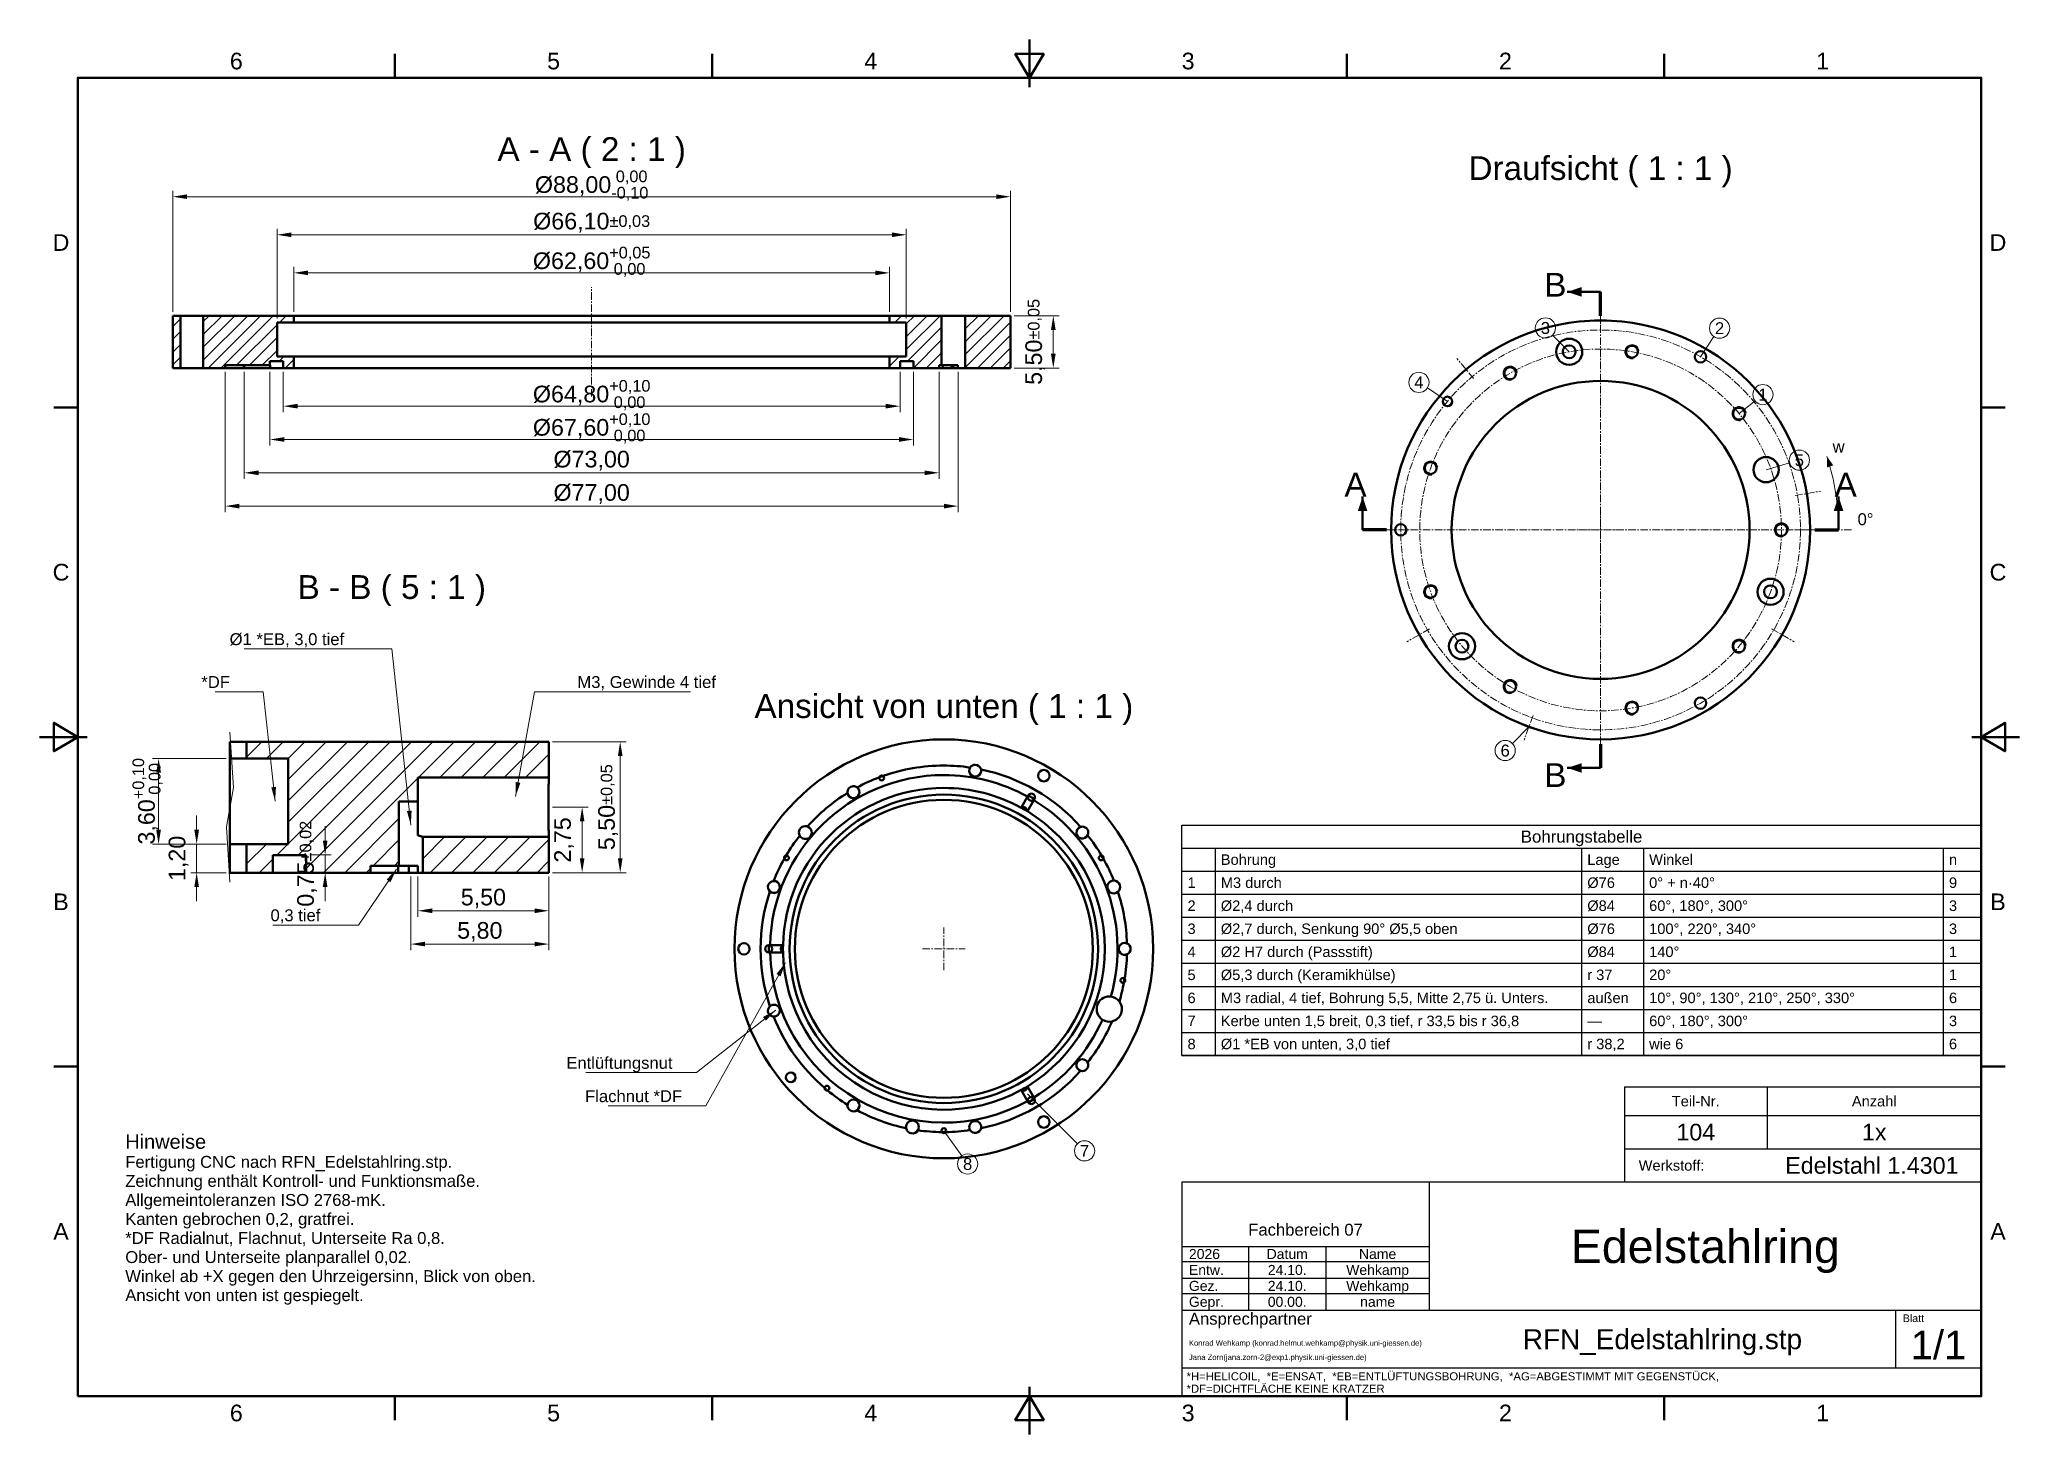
# Model space of a CAD drawing. Header units: millimetres. Extents: x 2 to 418, y 2 to 295.
import ezdxf
from ezdxf.enums import TextEntityAlignment as Align

# ---------------------------------------------------------------- set-up
doc = ezdxf.new("R2010")
doc.units = ezdxf.units.MM
doc.linetypes.add('CENTER2', pattern=[2.541, 1.587, -0.318, 0.318, -0.318])
for name, color, linetype, lineweight in [('BEMASSUNG', 7, 'Continuous', 18), ('GEWINDE', 7, 'Continuous', 18), ('MITTELLINIE', 7, 'CENTER2', 18), ('RAHMEN', 7, 'Continuous', 50), ('SCHNITTLINIE', 7, 'Continuous', 50), ('SCHRAFFUR', 7, 'Continuous', 18), ('SCHRIFTFELD', 7, 'Continuous', 25), ('SICHTKANTE', 7, 'Continuous', 50), ('TEXT', 7, 'Continuous', 18)]:
    doc.layers.add(name, color=color, linetype=linetype, lineweight=lineweight)
doc.styles.add('ISO', font='arial.ttf')
doc.dimstyles.new('RFN', dxfattribs={"dimtxt": 3.5, "dimasz": 3, "dimexe": 1.25, "dimexo": 0.8, "dimgap": 0.8, "dimtad": 1, "dimzin": 0, "dimtxsty": 'ISO', "dimcen": 0, "dimclrd": 7, "dimclre": 7, "dimclrt": 7, "dimadec": 1, "dimazin": 3, "dimtfac": 1, "dimtmove": 0, "dimatfit": 3, "dimtolj": 1, "dimtzin": 0, "dimlwd": 18, "dimlwe": 18})

msp = doc.modelspace()

# ---------------------------------------------------------------- texts
at = {"layer": 'RAHMEN', "style": 'ISO'}
for s, p in [('6', (43.333, 290.5)), ('5', (110, 290.5)), ('4', (176.667, 290.5)), ('3', (243.333, 290.5)), ('2', (310, 290.5)), ('1', (376.667, 290.5)), ('D', (6.5, 252.375)), ('D', (413.5, 252.375)), ('C', (6.5, 183.125)), ('C', (413.5, 183.125)), ('B', (6.5, 113.875)), ('B', (413.5, 113.875)), ('A', (6.5, 44.625)), ('A', (413.5, 44.625)), ('6', (43.333, 6.5)), ('5', (110, 6.5)), ('4', (176.667, 6.5)), ('3', (243.333, 6.5)), ('2', (310, 6.5)), ('1', (376.667, 6.5))]:
    msp.add_text(s, height=3.5, dxfattribs=at).set_placement(p, align=Align.MIDDLE_CENTER)
at = {"layer": 'SCHRIFTFELD', "style": 'ISO'}
for s, height, p in [('Teil-Nr.', 2.2, (350, 72)), ('Anzahl', 2.2, (387.5, 72)), ('Fachbereich 07', 2.5, (268, 45))]:
    msp.add_text(s, height=height, dxfattribs=at).set_placement(p, align=Align.MIDDLE_CENTER)
for s, height, p in [('Werkstoff:', 2.2, (338, 58.5)), ('Ansprechpartner', 2.5, (243.5, 26.3)), ('Blatt', 1.6, (393.5, 26.4))]:
    msp.add_text(s, height=height, dxfattribs=at).set_placement(p, align=Align.MIDDLE_LEFT)
at = {"layer": 'SCHRIFTFELD', "color": 8, "style": 'ISO'}
for s, p in [('*H=HELICOIL,  *E=ENSAT,  *EB=ENTLÜFTUNGSBOHRUNG,  *AG=ABGESTIMMT MIT GEGENSTÜCK,', (243, 14.2)), ('*DF=DICHTFLÄCHE KEINE KRATZER', (243, 11.6))]:
    msp.add_text(s, height=1.7, dxfattribs=at).set_placement(p, align=Align.MIDDLE_LEFT)
at = {"layer": 'TEXT', "style": 'ISO'}
for s, height, p in [('A - A ( 2 : 1 )', 5, (118, 272)), ('Draufsicht ( 1 : 1 )', 5, (330, 268)), ('B', 5, (320.5, 243.5)), ('3', 2.5, (318.401, 234.423)), ('2', 2.5, (355, 234.373)), ('4', 2.5, (291.826, 222.997)), ('1', 2.5, (364.11, 220.426)), ('A', 5, (278.5, 201.5)), ('5', 2.5, (371.769, 206.655)), ('A', 5, (381.5, 201.5)), ('B - B ( 5 : 1 )', 5, (76, 180)), ('Ansicht von unten ( 1 : 1 )', 5, (192, 155)), ('6', 2.5, (309.951, 145.654)), ('B', 5, (320.5, 140.5)), ('Bohrungstabelle', 2.53, (326, 127.58)), ('7', 2.5, (221.575, 61.559)), ('8', 2.5, (197, 58.8)), ('Datum', 2.1, (264.15, 39.9)), ('Name', 2.1, (283.15, 39.9))]:
    msp.add_text(s, height=height, dxfattribs=at).set_placement(p, align=Align.MIDDLE_CENTER)
for s, height, p in [('w', 2.5, (378.753, 208.251)), ('0°', 2.5, (384, 193)), ('M3, Gewinde 4 tief', 2.5, (115, 158.8)), ('Hinweise', 3, (20, 62)), ('Fertigung CNC nach RFN_Edelstahlring.stp.', 2.5, (20, 58)), ('Zeichnung enthält Kontroll- und Funktionsmaße.', 2.5, (20, 54)), ('Allgemeintoleranzen ISO 2768-mK.', 2.5, (20, 50)), ('Kanten gebrochen 0,2, gratfrei.', 2.5, (20, 46)), ('*DF Radialnut, Flachnut, Unterseite Ra 0,8.', 2.5, (20, 42)), ('Ober- und Unterseite planparallel 0,02.', 2.5, (20, 38)), ('Winkel ab +X gegen den Uhrzeigersinn, Blick von oben.', 2.5, (20, 34)), ('Ansicht von unten ist gespiegelt.', 2.5, (20, 30))]:
    msp.add_text(s, height=height, dxfattribs=at).set_placement(p)
for s, p in [('Ø1 *EB, 3,0 tief', (66, 167.8)), ('*DF', (42, 158.8)), ('0,3 tief', (61, 109.8)), ('Entlüftungsnut', (135, 78.8)), ('Flachnut *DF', (137, 71.8))]:
    msp.add_text(s, height=2.5, dxfattribs=at).set_placement(p, align=Align.RIGHT)
for s, height, p in [('Bohrung', 2.2, (250.2, 122.74)), ('Lage', 2.2, (327.2, 122.74)), ('Winkel', 2.2, (340.2, 122.74)), ('n', 2.2, (403.2, 122.74)), ('1', 2.2, (243.2, 117.9)), ('M3 durch', 2.2, (250.2, 117.9)), ('Ø76', 2.2, (327.2, 117.9)), ('0° + n·40°', 2.2, (340.2, 117.9)), ('9', 2.2, (403.2, 117.9)), ('2', 2.2, (243.2, 113.06)), ('Ø2,4 durch', 2.2, (250.2, 113.06)), ('Ø84', 2.2, (327.2, 113.06)), ('60°, 180°, 300°', 2.2, (340.2, 113.06)), ('3', 2.2, (403.2, 113.06)), ('3', 2.2, (243.2, 108.22)), ('Ø2,7 durch, Senkung 90° Ø5,5 oben', 2.2, (250.2, 108.22)), ('Ø76', 2.2, (327.2, 108.22)), ('100°, 220°, 340°', 2.2, (340.2, 108.22)), ('3', 2.2, (403.2, 108.22)), ('4', 2.2, (243.2, 103.38)), ('Ø2 H7 durch (Passstift)', 2.2, (250.2, 103.38)), ('Ø84', 2.2, (327.2, 103.38)), ('140°', 2.2, (340.2, 103.38)), ('1', 2.2, (403.2, 103.38)), ('5', 2.2, (243.2, 98.54)), ('Ø5,3 durch (Keramikhülse)', 2.2, (250.2, 98.54)), ('r 37', 2.2, (327.2, 98.54)), ('20°', 2.2, (340.2, 98.54)), ('1', 2.2, (403.2, 98.54)), ('6', 2.2, (243.2, 93.7)), ('M3 radial, 4 tief, Bohrung 5,5, Mitte 2,75 ü. Unters.', 2.2, (250.2, 93.7)), ('außen', 2.2, (327.2, 93.7)), ('10°, 90°, 130°, 210°, 250°, 330°', 2.2, (340.2, 93.7)), ('6', 2.2, (403.2, 93.7)), ('7', 2.2, (243.2, 88.86)), ('Kerbe unten 1,5 breit, 0,3 tief, r 33,5 bis r 36,8', 2.2, (250.2, 88.86)), ('—', 2.2, (327.2, 88.86)), ('60°, 180°, 300°', 2.2, (340.2, 88.86)), ('3', 2.2, (403.2, 88.86)), ('8', 2.2, (243.2, 84.02)), ('Ø1 *EB von unten, 3,0 tief', 2.2, (250.2, 84.02)), ('r 38,2', 2.2, (327.2, 84.02)), ('wie 6', 2.2, (340.2, 84.02)), ('6', 2.2, (403.2, 84.02)), ('Entw.', 2.1, (243.5, 36.55)), ('Gez.', 2.1, (243.5, 33.2)), ('Gepr.', 2.1, (243.5, 29.85)), ('Konrad Wehkamp (konrad.helmut.wehkamp@physik.uni-giessen.de)', 1.15, (243.5, 21.2)), ('Jana Zorn(jana.zorn-2@exp1.physik.uni-giessen.de)', 1.15, (243.5, 18.2))]:
    msp.add_text(s, height=height, dxfattribs=at).set_placement(p, align=Align.MIDDLE_LEFT)
at = {"layer": 'TEXT', "color": 5, "style": 'ISO'}
for s, height, p in [('104', 3.5, (350, 65.5)), ('1x', 3.5, (387.5, 65.5)), ('Edelstahl 1.4301', 3.5, (387, 58.5)), ('Edelstahlring', 7, (352, 41.5)), ('24.10.', 2.1, (264.15, 36.55)), ('Wehkamp', 2.1, (283.15, 36.55)), ('24.10.', 2.1, (264.15, 33.2)), ('Wehkamp', 2.1, (283.15, 33.2)), ('00.00.', 2.1, (264.15, 29.85)), ('name', 2.1, (283.15, 29.85)), ('RFN_Edelstahlring.stp', 4.2, (343, 22)), ('1/1', 6, (401, 20.8))]:
    msp.add_text(s, height=height, dxfattribs=at).set_placement(p, align=Align.MIDDLE_CENTER)
msp.add_text('2026', height=2.1, dxfattribs=at).set_placement((243.5, 39.9), align=Align.MIDDLE_LEFT)

# ---------------------------------------------------------------- dimensions: what is measured, and where the dimension line sits
at = {"layer": 'BEMASSUNG'}
for base, p1, p2, override in [((30, 262), (30, 237), (206, 237), {"dimlfac": 0.5, "dimtol": 1, "dimtp": 0, "dimtm": 0.1, "dimtfac": 0.7}), ((51.9, 254), (51.9, 235.6), (184.1, 235.6), {"dimlfac": 0.5, "dimtol": 1, "dimtp": 0.03, "dimtm": 0.03, "dimtfac": 0.7}), ((55.4, 246), (55.4, 237), (180.6, 237), {"dimlfac": 0.5, "dimtol": 1, "dimtp": 0.05, "dimtm": 0, "dimtfac": 0.7}), ((41, 197), (41, 226), (195, 226), {"dimlfac": 0.5}), ((45, 204), (45, 226), (191, 226), {"dimlfac": 0.5}), ((50.4, 211), (50.4, 226), (185.6, 226), {"dimlfac": 0.5, "dimtol": 1, "dimtp": 0.1, "dimtm": 0, "dimtfac": 0.7}), ((53.2, 218), (53.2, 226), (182.8, 226), {"dimlfac": 0.5, "dimtol": 1, "dimtp": 0.1, "dimtm": 0, "dimtfac": 0.7})]:
    msp.add_linear_dim(base=base, p1=p1, p2=p2, text='Ø<>', dimstyle='RFN', override=override, dxfattribs=at).render()
for base, p1, p2, override in [((215, 226), (206, 226), (206, 237), {"dimlfac": 0.5, "dimtol": 1, "dimtp": 0.05, "dimtm": 0.05, "dimtfac": 0.7}), ((27, 126), (42, 126), (42, 144), {"dimlfac": 0.2, "dimtol": 1, "dimtp": 0.1, "dimtm": 0, "dimtfac": 0.7}), ((124, 120), (109, 120), (109, 147.5), {"dimlfac": 0.2, "dimtol": 1, "dimtp": 0.05, "dimtm": 0.05, "dimtfac": 0.7}), ((62, 120), (58, 120), (58, 123.75), {"dimlfac": 0.2, "dimtol": 1, "dimtp": 0.02, "dimtm": 0.02, "dimtfac": 0.7}), ((116, 120), (109, 120), (109, 133.75), {"dimlfac": 0.2}), ((35, 120), (42, 120), (42, 126), {"dimlfac": 0.2})]:
    msp.add_linear_dim(base=base, p1=p1, p2=p2, angle=90, dimstyle='RFN', override=override, dxfattribs=at).render()
for base, p1 in [((80, 105), (80, 120)), ((81.5, 112), (81.5, 120))]:
    msp.add_linear_dim(base=base, p1=p1, p2=(109, 120), dimstyle='RFN', override={"dimlfac": 0.2}, dxfattribs=at).render()

# ---------------------------------------------------------------- hatches: boundary and pattern name
at = {"layer": 'SCHRAFFUR'}
h = msp.add_hatch(dxfattribs=at)
h.set_pattern_fill('ANSI31', scale=0.6)
h.paths.add_polyline_path([(30, 237), (30, 226), (30, 237), (31.6, 237), (31.6, 226), (30, 226)])
h = msp.add_hatch(dxfattribs=at)
h.set_pattern_fill('ANSI31', scale=0.6)
h.paths.add_polyline_path([(55.4, 237), (36.4, 237), (55.4, 237), (55.4, 235.6), (51.9, 235.6), (51.9, 228.4), (55.4, 228.4), (55.4, 226), (53.2, 226), (53.2, 227.48), (50.4, 227.48), (50.4, 226.6), (49.5, 226.6), (45.9, 226.6), (44.4, 226.6), (42.9, 226.6), (42.9, 226.58), (41, 226.58), (41, 226), (36.4, 226), (36.4, 237)])
h = msp.add_hatch(dxfattribs=at)
h.set_pattern_fill('ANSI31', scale=0.6)
h.paths.add_polyline_path([(191.5, 237), (180.6, 237), (191.5, 237), (191.5, 226.58), (191, 226.58), (191, 226), (185.6, 226), (185.6, 227.48), (182.8, 227.48), (182.8, 226), (180.6, 226), (180.6, 228.4), (184.1, 228.4), (184.1, 235.6), (180.6, 235.6), (180.6, 237)])
h = msp.add_hatch(dxfattribs=at)
h.set_pattern_fill('ANSI31', scale=0.6)
h.paths.add_polyline_path([(196.5, 226), (206, 226), (196.5, 226), (196.5, 237), (206, 237), (206, 226)])
h = msp.add_hatch(dxfattribs=at)
h.set_pattern_fill('ANSI31')
h.paths.add_polyline_path([(109, 140), (109, 147.5), (109, 140), (81.5, 140), (81.5, 134.95), (77.5, 134.95), (77.5, 121.45), (71.5, 121.45), (71.5, 120), (58, 120), (58, 123.7), (51, 123.7), (51, 120), (45.5, 120), (45.5, 126), (54.25, 126), (54.25, 144), (45.5, 144), (45.5, 147.5), (109, 147.5)])
h = msp.add_hatch(dxfattribs=at)
h.set_pattern_fill('ANSI31')
h.paths.add_polyline_path([(82.5, 120), (109, 120), (82.5, 120), (82.5, 127.5), (109, 127.5), (109, 120)])

# ---------------------------------------------------------------- linework, layer by layer
at = {"layer": 'BEMASSUNG'}
for p, q in [((323.401, 229.423), (319.904, 232.92)), ((351, 228.373), (353.821, 232.605)), ((297.826, 218.997), (293.594, 221.818)), ((359.11, 216.426), (362.45, 219.098)), ((364.769, 204.655), (369.725, 206.071)), ((67, 167), (45, 167)), ((43, 158), (38.875, 158)), ((114, 158), (138.75, 158)), ((314.951, 150.654), (311.454, 147.156)), ((62, 109), (51, 109)), ((136, 78), (116.75, 78)), ((138, 71), (121.5, 71)), ((209.575, 73.559), (220.072, 63.062)), ((192, 65.8), (195.765, 60.529))]:
    msp.add_line(p, q, dxfattribs=at)
for centre in [(318.401, 234.423), (355, 234.373), (291.826, 222.997), (364.11, 220.426), (371.769, 206.655), (309.951, 145.654), (221.575, 61.559), (197, 58.8)]:
    msp.add_circle(centre, 2.125, dxfattribs=at)
msp.add_arc((330, 192), 50, 3, 18, dxfattribs=at)
msp.add_solid([(377.553, 207.451), (378.898, 205.575), (377.567, 205.142)], dxfattribs=at)
at = {"layer": 'GEWINDE'}
for centre in [(336.599, 229.423), (311, 224.909), (359.11, 216.426), (294.292, 204.997), (368, 192), (294.292, 179.003), (359.11, 167.574), (311, 159.091), (336.599, 154.577)]:
    msp.add_arc(centre, 1.5, 10, 280, dxfattribs=at)
at = {"layer": 'MITTELLINIE'}
for p, q in [((118, 220), (118, 243)), ((330, 233.5), (330, 239)), ((330, 147), (330, 237)), ((303.324, 223.791), (299.789, 228.004)), ((370.87, 199.206), (376.286, 200.161)), ((330, 187.5), (330, 196.5)), ((285, 192), (375, 192)), ((325.5, 192), (334.5, 192)), ((371, 192), (383, 192)), ((294.06, 171.25), (289.297, 168.5)), ((365.94, 171.25), (370.703, 168.5)), ((315.806, 153.003), (313.925, 147.834)), ((192, 99.5), (192, 108.5)), ((187.5, 104), (196.5, 104))]:
    msp.add_line(p, q, dxfattribs=at)
for radius in [42, 38]:
    msp.add_circle((330, 192), radius, dxfattribs=at)
at = {"layer": 'RAHMEN'}
for p, q in [((76.667, 287), (76.667, 292)), ((143.333, 287), (143.333, 292)), ((210, 295), (210, 285)), ((210, 287), (210, 292)), ((276.667, 287), (276.667, 292)), ((343.333, 287), (343.333, 292)), ((10, 217.75), (5, 217.75)), ((410, 217.75), (415, 217.75)), ((2, 148.5), (12, 148.5)), ((10, 148.5), (5, 148.5)), ((418, 148.5), (408, 148.5)), ((410, 148.5), (415, 148.5)), ((10, 79.25), (5, 79.25)), ((410, 79.25), (415, 79.25)), ((76.667, 10), (76.667, 5)), ((143.333, 10), (143.333, 5)), ((210, 2), (210, 12)), ((210, 10), (210, 5)), ((276.667, 10), (276.667, 5)), ((343.333, 10), (343.333, 5))]:
    msp.add_line(p, q, dxfattribs=at)
for points in [[(210, 287), (213, 292), (207, 292)], [(10, 10), (410, 10), (410, 287), (10, 287)], [(10, 148.5), (5, 151.5), (5, 145.5)], [(410, 148.5), (415, 145.5), (415, 151.5)], [(210, 10), (207, 5), (213, 5)]]:
    msp.add_lwpolyline(points, close=True, dxfattribs=at)
at = {"layer": 'SCHNITTLINIE'}
for p, q in [((330, 242), (323, 242)), ((280, 192), (280, 199)), ((380, 192), (380, 199)), ((330, 142), (323, 142))]:
    msp.add_line(p, q, dxfattribs=at)
at = {"layer": 'SCHNITTLINIE', "lineweight": 70}
for p, q in [((330, 237), (330, 242)), ((285, 192), (280, 192)), ((375, 192), (380, 192)), ((330, 147), (330, 142))]:
    msp.add_line(p, q, dxfattribs=at)
at = {"layer": 'SCHNITTLINIE'}
for points in [[(323, 242), (326, 243), (326, 241)], [(280, 199), (281, 196), (279, 196)], [(380, 199), (381, 196), (379, 196)], [(323, 142), (326, 143), (326, 141)]]:
    msp.add_solid(points, dxfattribs=at)
at = {"layer": 'SCHRIFTFELD'}
for p, q in [((242, 125.16), (410, 125.16)), ((249, 125.16), (249, 81.6)), ((326, 125.16), (326, 81.6)), ((339, 125.16), (339, 81.6)), ((402, 125.16), (402, 81.6)), ((242, 120.32), (410, 120.32)), ((242, 115.48), (410, 115.48)), ((242, 110.64), (410, 110.64)), ((242, 105.8), (410, 105.8)), ((242, 100.96), (410, 100.96)), ((242, 96.12), (410, 96.12)), ((242, 91.28), (410, 91.28)), ((242, 86.44), (410, 86.44)), ((242, 81.6), (410, 81.6)), ((335, 75), (410, 75)), ((335, 75), (335, 55)), ((365, 75), (365, 62)), ((335, 69), (410, 69)), ((335, 62), (410, 62)), ((294, 55), (294, 28.1)), ((242, 41.5), (294, 41.5)), ((242, 38.3), (294, 38.3)), ((256, 41.5), (256, 28.1)), ((272.3, 41.5), (272.3, 28.1)), ((242, 34.8), (294, 34.8)), ((242, 31.6), (294, 31.6)), ((242, 28.1), (410, 28.1)), ((392, 28.1), (392, 16)), ((242, 16), (410, 16))]:
    msp.add_line(p, q, dxfattribs=at)
for points in [[(242, 130), (410, 130), (410, 81.6), (242, 81.6)], [(242, 10), (410, 10), (410, 55), (242, 55)]]:
    msp.add_lwpolyline(points, close=True, dxfattribs=at)
at = {"layer": 'SICHTKANTE'}
for p, q in [((30, 226), (30, 237)), ((30, 237), (31.6, 237)), ((31.6, 226), (31.6, 237)), ((36.4, 237), (55.4, 237)), ((36.4, 226), (36.4, 237)), ((51.9, 235.6), (55.4, 235.6)), ((51.9, 228.4), (51.9, 235.6)), ((55.4, 235.6), (55.4, 237)), ((180.6, 237), (191.5, 237)), ((180.6, 235.6), (180.6, 237)), ((180.6, 235.6), (184.1, 235.6)), ((184.1, 228.4), (184.1, 235.6)), ((191.5, 226.58), (191.5, 237)), ((196.5, 237), (206, 237)), ((196.5, 226), (196.5, 237)), ((206, 226), (206, 237)), ((30, 226), (31.6, 226)), ((36.4, 226), (41, 226)), ((41, 226.58), (42.9, 226.58)), ((41, 226), (41, 226.58)), ((42.9, 226.6), (44.4, 226.6)), ((44.4, 226.6), (45.9, 226.6)), ((45.015, 226.58), (44.4, 226.58)), ((44.887, 226), (44.887, 226.58)), ((45.015, 226), (45.015, 226.58)), ((50.417, 226), (45.015, 226)), ((45.9, 226.6), (49.5, 226.6)), ((49.5, 226.6), (50.4, 226.6)), ((50.4, 227.48), (53.2, 227.48)), ((50.4, 226.6), (50.4, 227.48)), ((50.417, 226), (50.417, 226.6)), ((51.9, 228.4), (55.4, 228.4)), ((53.2, 226), (53.2, 227.48)), ((53.2, 226), (55.4, 226)), ((55.4, 226), (55.4, 228.4)), ((180.6, 226), (180.6, 228.4)), ((180.6, 228.4), (184.1, 228.4)), ((180.6, 226), (182.8, 226)), ((182.8, 227.48), (185.6, 227.48)), ((182.8, 226), (182.8, 227.48)), ((185.6, 226), (185.6, 227.48)), ((185.6, 226), (191, 226)), ((191, 226.58), (191.5, 226.58)), ((191, 226), (191, 226.58)), ((191.759, 226), (191.759, 226.58)), ((193.687, 226), (193.687, 226.58)), ((193.966, 226), (193.966, 226.58)), ((194.965, 226), (194.965, 226.58)), ((196.5, 226), (206, 226)), ((42, 144), (42, 147.5)), ((45.5, 147.5), (109, 147.5)), ((45.5, 144), (45.5, 147.5)), ((109, 140), (109, 147.5)), ((42, 126), (42, 144)), ((45.5, 144), (54.25, 144)), ((54.25, 126), (54.25, 144)), ((109, 140), (81.5, 140)), ((81.5, 134.95), (81.5, 140)), ((178.456, 140.041), (179.208, 140.315)), ((77.5, 134.95), (81.5, 134.95)), ((77.5, 121.45), (77.5, 134.95)), ((81.5, 127.829), (81.5, 134.95)), ((208.246, 133.639), (209.597, 135.978)), ((209.545, 132.889), (210.896, 135.228)), ((209.597, 135.978), (209.75, 136.245)), ((211.05, 135.495), (209.75, 136.245)), ((210.896, 135.228), (211.05, 135.495)), ((42, 120), (42, 126)), ((45.5, 120), (45.5, 126)), ((45.5, 126), (54.25, 126)), ((82.5, 120), (82.5, 127.5)), ((109, 127.5), (82.5, 127.5)), ((109, 120), (109, 127.5)), ((51, 123.7), (58, 123.7)), ((51, 120), (51, 123.7)), ((58, 120), (58, 123.7)), ((71.5, 121.45), (77.5, 121.45)), ((71.5, 120), (71.5, 121.45)), ((77.378, 120), (77.378, 121.45)), ((79.569, 120), (79.569, 121.45)), ((81.49, 120), (81.49, 121.45)), ((158.458, 122.904), (158.858, 123.596)), ((225.142, 123.596), (225.542, 122.904)), ((45.5, 120), (51, 120)), ((58, 120), (71.5, 120)), ((82.5, 120), (109, 120)), ((155.508, 104.75), (155.2, 104.75)), ((155.2, 104.75), (155.2, 103.25)), ((158.208, 104.75), (155.508, 104.75)), ((155.508, 103.25), (155.2, 103.25)), ((158.208, 103.25), (155.508, 103.25)), ((229.985, 97.708), (229.846, 96.921)), ((209.545, 75.111), (210.896, 72.772)), ((167.559, 74.25), (166.946, 74.764)), ((208.246, 74.361), (209.597, 72.022)), ((209.597, 72.022), (209.75, 71.755)), ((209.75, 71.755), (211.05, 72.505)), ((210.896, 72.772), (211.05, 72.505)), ((192.4, 65.5), (191.6, 65.5))]:
    msp.add_line(p, q, dxfattribs=at)
for points in [[(36.4, 237), (36.382, 237), (36.365, 237), (36.347, 237), (36.31, 237), (36.258, 237), (36.207, 237), (36.15, 237), (36.067, 237), (35.984, 237), (35.9, 237), (35.797, 237), (35.686, 237), (35.576, 237), (35.458, 237), (35.326, 237), (35.193, 237), (35.06, 237), (34.915, 237), (34.767, 237), (34.619, 237), (34.467, 237), (34.312, 237), (34.156, 237), (34, 237), (33.844, 237), (33.688, 237), (33.533, 237), (33.381, 237), (33.233, 237), (33.085, 237), (32.94, 237), (32.807, 237), (32.674, 237), (32.542, 237), (32.424, 237), (32.314, 237), (32.203, 237), (32.1, 237), (32.016, 237), (31.933, 237), (31.85, 237), (31.793, 237), (31.742, 237), (31.69, 237), (31.653, 237), (31.635, 237), (31.618, 237), (31.6, 237)], [(180.6, 237), (180.142, 237), (179.684, 237), (179.227, 237), (178.259, 237), (176.908, 237), (175.558, 237), (174.09, 237), (171.915, 237), (169.739, 237), (167.564, 237), (164.878, 237), (161.987, 237), (159.096, 237), (156.041, 237), (152.579, 237), (149.118, 237), (145.656, 237), (141.853, 237), (137.994, 237), (134.135, 237), (130.189, 237), (126.126, 237), (122.063, 237), (118, 237), (113.937, 237), (109.874, 237), (105.811, 237), (101.865, 237), (98.006, 237), (94.147, 237), (90.344, 237), (86.882, 237), (83.421, 237), (79.959, 237), (76.904, 237), (74.013, 237), (71.122, 237), (68.436, 237), (66.261, 237), (64.085, 237), (61.91, 237), (60.442, 237), (59.092, 237), (57.741, 237), (56.773, 237), (56.316, 237), (55.858, 237), (55.4, 237)], [(180.6, 235.6), (180.142, 235.6), (179.684, 235.6), (179.227, 235.6), (178.259, 235.6), (176.908, 235.6), (175.558, 235.6), (174.09, 235.6), (171.915, 235.6), (169.739, 235.6), (167.564, 235.6), (164.878, 235.6), (161.987, 235.6), (159.096, 235.6), (156.041, 235.6), (152.579, 235.6), (149.118, 235.6), (145.656, 235.6), (141.853, 235.6), (137.994, 235.6), (134.135, 235.6), (130.189, 235.6), (126.126, 235.6), (122.063, 235.6), (118, 235.6), (113.937, 235.6), (109.874, 235.6), (105.811, 235.6), (101.865, 235.6), (98.006, 235.6), (94.147, 235.6), (90.344, 235.6), (86.882, 235.6), (83.421, 235.6), (79.959, 235.6), (76.904, 235.6), (74.013, 235.6), (71.122, 235.6), (68.436, 235.6), (66.261, 235.6), (64.085, 235.6), (61.91, 235.6), (60.442, 235.6), (59.092, 235.6), (57.741, 235.6), (56.773, 235.6), (56.316, 235.6), (55.858, 235.6), (55.4, 235.6)], [(196.5, 237), (196.482, 237), (196.463, 237), (196.445, 237), (196.407, 237), (196.353, 237), (196.299, 237), (196.24, 237), (196.153, 237), (196.066, 237), (195.979, 237), (195.872, 237), (195.757, 237), (195.641, 237), (195.519, 237), (195.381, 237), (195.243, 237), (195.104, 237), (194.953, 237), (194.798, 237), (194.644, 237), (194.487, 237), (194.325, 237), (194.162, 237), (194, 237), (193.838, 237), (193.675, 237), (193.513, 237), (193.356, 237), (193.202, 237), (193.047, 237), (192.896, 237), (192.757, 237), (192.619, 237), (192.481, 237), (192.359, 237), (192.243, 237), (192.128, 237), (192.021, 237), (191.934, 237), (191.847, 237), (191.76, 237), (191.701, 237), (191.647, 237), (191.593, 237), (191.555, 237), (191.537, 237), (191.518, 237), (191.5, 237)], [(331.25, 235.982), (331.248, 235.982), (331.241, 235.982), (331.231, 235.983), (331.216, 235.983), (331.196, 235.984), (331.172, 235.984), (331.144, 235.985), (331.111, 235.986), (331.074, 235.987), (331.032, 235.988), (330.986, 235.989), (330.935, 235.99), (330.879, 235.991), (330.819, 235.992), (330.754, 235.994), (330.684, 235.995), (330.61, 235.996), (330.532, 235.997), (330.45, 235.998), (330.365, 235.998), (330.276, 235.999), (330.185, 236), (330.092, 236), (329.999, 236), (329.905, 236), (329.813, 236), (329.722, 235.999), (329.633, 235.998), (329.547, 235.998), (329.465, 235.997), (329.388, 235.996), (329.314, 235.995), (329.245, 235.994), (329.18, 235.992), (329.12, 235.991), (329.064, 235.99), (329.013, 235.989), (328.967, 235.988), (328.925, 235.987), (328.888, 235.986), (328.856, 235.985), (328.827, 235.984), (328.804, 235.984), (328.784, 235.983), (328.769, 235.983), (328.759, 235.982), (328.752, 235.982), (328.75, 235.982)], [(36.4, 226), (36.382, 226), (36.365, 226), (36.347, 226), (36.31, 226), (36.258, 226), (36.207, 226), (36.15, 226), (36.067, 226), (35.984, 226), (35.9, 226), (35.797, 226), (35.686, 226), (35.576, 226), (35.458, 226), (35.326, 226), (35.193, 226), (35.06, 226), (34.915, 226), (34.767, 226), (34.619, 226), (34.467, 226), (34.312, 226), (34.156, 226), (34, 226), (33.844, 226), (33.688, 226), (33.533, 226), (33.381, 226), (33.233, 226), (33.085, 226), (32.94, 226), (32.807, 226), (32.674, 226), (32.542, 226), (32.424, 226), (32.314, 226), (32.203, 226), (32.1, 226), (32.016, 226), (31.933, 226), (31.85, 226), (31.793, 226), (31.742, 226), (31.69, 226), (31.653, 226), (31.635, 226), (31.618, 226), (31.6, 226)], [(44.887, 226), (44.732, 226), (44.577, 226), (44.422, 226), (44.274, 226), (44.13, 226), (43.986, 226), (43.844, 226), (43.711, 226), (43.578, 226), (43.446, 226), (43.321, 226), (43.2, 226), (43.078, 226), (42.96, 226), (42.85, 226), (42.74, 226), (42.63, 226), (42.53, 226), (42.432, 226), (42.333, 226), (42.239, 226), (42.152, 226), (42.065, 226), (41.978, 226), (41.902, 226), (41.827, 226), (41.751, 226), (41.682, 226), (41.618, 226), (41.554, 226), (41.492, 226), (41.44, 226), (41.387, 226), (41.335, 226), (41.291, 226), (41.25, 226), (41.209, 226), (41.172, 226), (41.142, 226), (41.113, 226), (41.084, 226), (41.065, 226), (41.048, 226), (41.03, 226), (41.018, 226), (41.012, 226), (41.006, 226), (41, 226)], [(44.4, 226.58), (44.351, 226.58), (44.302, 226.58), (44.253, 226.58), (44.204, 226.58), (44.156, 226.58), (44.108, 226.58), (44.059, 226.58), (44.012, 226.58), (43.965, 226.58), (43.918, 226.58), (43.872, 226.58), (43.827, 226.58), (43.782, 226.58), (43.737, 226.58), (43.694, 226.58), (43.651, 226.58), (43.608, 226.58), (43.568, 226.58), (43.528, 226.58), (43.488, 226.58), (43.449, 226.58), (43.413, 226.58), (43.376, 226.58), (43.339, 226.58), (43.307, 226.58), (43.274, 226.58), (43.241, 226.58), (43.211, 226.58), (43.183, 226.58), (43.154, 226.58), (43.127, 226.58), (43.103, 226.58), (43.079, 226.58), (43.055, 226.58), (43.035, 226.58), (43.016, 226.58), (42.998, 226.58), (42.98, 226.58), (42.967, 226.58), (42.953, 226.58), (42.94, 226.58), (42.931, 226.58), (42.922, 226.58), (42.914, 226.58), (42.908, 226.58), (42.906, 226.58), (42.903, 226.58), (42.9, 226.58)], [(44.887, 226.58), (44.89, 226.58), (44.893, 226.58), (44.895, 226.58), (44.898, 226.58), (44.9, 226.58), (44.903, 226.58), (44.906, 226.58), (44.908, 226.58), (44.911, 226.58), (44.913, 226.58), (44.916, 226.58), (44.919, 226.58), (44.921, 226.58), (44.924, 226.58), (44.927, 226.58), (44.929, 226.58), (44.932, 226.58), (44.935, 226.58), (44.937, 226.58), (44.94, 226.58), (44.942, 226.58), (44.945, 226.58), (44.948, 226.58), (44.95, 226.58), (44.953, 226.58), (44.956, 226.58), (44.958, 226.58), (44.961, 226.58), (44.964, 226.58), (44.967, 226.58), (44.969, 226.58), (44.972, 226.58), (44.975, 226.58), (44.977, 226.58), (44.98, 226.58), (44.983, 226.58), (44.985, 226.58), (44.988, 226.58), (44.991, 226.58), (44.994, 226.58), (44.996, 226.58), (44.999, 226.58), (45.002, 226.58), (45.004, 226.58), (45.007, 226.58), (45.01, 226.58), (45.013, 226.58), (45.015, 226.58)], [(45.015, 226), (45.013, 226), (45.01, 226), (45.007, 226), (45.004, 226), (45.002, 226), (44.999, 226), (44.996, 226), (44.994, 226), (44.991, 226), (44.988, 226), (44.985, 226), (44.983, 226), (44.98, 226), (44.977, 226), (44.975, 226), (44.972, 226), (44.969, 226), (44.967, 226), (44.964, 226), (44.961, 226), (44.958, 226), (44.956, 226), (44.953, 226), (44.95, 226), (44.948, 226), (44.945, 226), (44.942, 226), (44.94, 226), (44.937, 226), (44.935, 226), (44.932, 226), (44.929, 226), (44.927, 226), (44.924, 226), (44.921, 226), (44.919, 226), (44.916, 226), (44.913, 226), (44.911, 226), (44.908, 226), (44.906, 226), (44.903, 226), (44.9, 226), (44.898, 226), (44.895, 226), (44.893, 226), (44.89, 226), (44.887, 226)], [(53.2, 227.48), (53.088, 227.48), (52.976, 227.48), (52.865, 227.48), (52.757, 227.48), (52.654, 227.48), (52.55, 227.48), (52.447, 227.48), (52.352, 227.48), (52.256, 227.48), (52.16, 227.48), (52.071, 227.48), (51.983, 227.48), (51.896, 227.48), (51.811, 227.48), (51.732, 227.48), (51.652, 227.48), (51.573, 227.48), (51.501, 227.48), (51.43, 227.48), (51.359, 227.48), (51.292, 227.48), (51.229, 227.48), (51.166, 227.48), (51.104, 227.48), (51.049, 227.48), (50.995, 227.48), (50.941, 227.48), (50.891, 227.48), (50.845, 227.48), (50.799, 227.48), (50.754, 227.48), (50.716, 227.48), (50.679, 227.48), (50.641, 227.48), (50.609, 227.48), (50.58, 227.48), (50.55, 227.48), (50.523, 227.48), (50.502, 227.48), (50.481, 227.48), (50.461, 227.48), (50.447, 227.48), (50.434, 227.48), (50.422, 227.48), (50.413, 227.48), (50.408, 227.48), (50.404, 227.48), (50.4, 227.48)], [(50.414, 226.6), (50.414, 226.6), (50.413, 226.6), (50.412, 226.6), (50.412, 226.6), (50.411, 226.6), (50.411, 226.6), (50.41, 226.6), (50.41, 226.6), (50.409, 226.6), (50.409, 226.6), (50.408, 226.6), (50.408, 226.6), (50.408, 226.6), (50.407, 226.6), (50.407, 226.6), (50.406, 226.6), (50.406, 226.6), (50.406, 226.6), (50.405, 226.6), (50.405, 226.6), (50.404, 226.6), (50.404, 226.6), (50.404, 226.6), (50.404, 226.6), (50.403, 226.6), (50.403, 226.6), (50.403, 226.6), (50.402, 226.6), (50.402, 226.6), (50.402, 226.6), (50.402, 226.6), (50.402, 226.6), (50.401, 226.6), (50.401, 226.6), (50.401, 226.6), (50.401, 226.6), (50.401, 226.6), (50.401, 226.6), (50.401, 226.6), (50.4, 226.6), (50.4, 226.6), (50.4, 226.6), (50.4, 226.6), (50.4, 226.6), (50.4, 226.6), (50.4, 226.6), (50.4, 226.6), (50.4, 226.6)], [(50.417, 226.6), (50.417, 226.6), (50.417, 226.6), (50.416, 226.6), (50.416, 226.6), (50.416, 226.6), (50.416, 226.6), (50.416, 226.6), (50.416, 226.6), (50.416, 226.6), (50.416, 226.6), (50.416, 226.6), (50.416, 226.6), (50.416, 226.6), (50.416, 226.6), (50.416, 226.6), (50.416, 226.6), (50.416, 226.6), (50.416, 226.6), (50.416, 226.6), (50.416, 226.6), (50.416, 226.6), (50.415, 226.6), (50.415, 226.6), (50.415, 226.6), (50.415, 226.6), (50.415, 226.6), (50.415, 226.6), (50.415, 226.6), (50.415, 226.6), (50.415, 226.6), (50.415, 226.6), (50.415, 226.6), (50.415, 226.6), (50.415, 226.6), (50.415, 226.6), (50.415, 226.6), (50.415, 226.6), (50.415, 226.6), (50.415, 226.6), (50.415, 226.6), (50.414, 226.6), (50.414, 226.6), (50.414, 226.6), (50.414, 226.6), (50.414, 226.6), (50.414, 226.6), (50.414, 226.6), (50.414, 226.6)], [(53.2, 226), (53.096, 226), (52.993, 226), (52.889, 226), (52.79, 226), (52.693, 226), (52.597, 226), (52.501, 226), (52.411, 226), (52.322, 226), (52.232, 226), (52.147, 226), (52.064, 226), (51.982, 226), (51.901, 226), (51.825, 226), (51.749, 226), (51.674, 226), (51.604, 226), (51.535, 226), (51.466, 226), (51.401, 226), (51.339, 226), (51.277, 226), (51.216, 226), (51.161, 226), (51.106, 226), (51.052, 226), (51.001, 226), (50.954, 226), (50.906, 226), (50.86, 226), (50.819, 226), (50.779, 226), (50.738, 226), (50.703, 226), (50.67, 226), (50.636, 226), (50.605, 226), (50.579, 226), (50.553, 226), (50.527, 226), (50.506, 226), (50.487, 226), (50.468, 226), (50.452, 226), (50.44, 226), (50.429, 226), (50.417, 226)], [(180.6, 228.4), (180.142, 228.4), (179.684, 228.4), (179.227, 228.4), (178.259, 228.4), (176.908, 228.4), (175.558, 228.4), (174.09, 228.4), (171.915, 228.4), (169.739, 228.4), (167.564, 228.4), (164.878, 228.4), (161.987, 228.4), (159.096, 228.4), (156.041, 228.4), (152.579, 228.4), (149.118, 228.4), (145.656, 228.4), (141.853, 228.4), (137.994, 228.4), (134.135, 228.4), (130.189, 228.4), (126.126, 228.4), (122.063, 228.4), (118, 228.4), (113.937, 228.4), (109.874, 228.4), (105.811, 228.4), (101.865, 228.4), (98.006, 228.4), (94.147, 228.4), (90.344, 228.4), (86.882, 228.4), (83.421, 228.4), (79.959, 228.4), (76.904, 228.4), (74.013, 228.4), (71.122, 228.4), (68.436, 228.4), (66.261, 228.4), (64.085, 228.4), (61.91, 228.4), (60.442, 228.4), (59.092, 228.4), (57.741, 228.4), (56.773, 228.4), (56.316, 228.4), (55.858, 228.4), (55.4, 228.4)], [(180.6, 226), (180.142, 226), (179.684, 226), (179.227, 226), (178.259, 226), (176.908, 226), (175.558, 226), (174.09, 226), (171.915, 226), (169.739, 226), (167.564, 226), (164.878, 226), (161.987, 226), (159.096, 226), (156.041, 226), (152.579, 226), (149.118, 226), (145.656, 226), (141.853, 226), (137.994, 226), (134.135, 226), (130.189, 226), (126.126, 226), (122.063, 226), (118, 226), (113.937, 226), (109.874, 226), (105.811, 226), (101.865, 226), (98.006, 226), (94.147, 226), (90.344, 226), (86.882, 226), (83.421, 226), (79.959, 226), (76.904, 226), (74.013, 226), (71.122, 226), (68.436, 226), (66.261, 226), (64.085, 226), (61.91, 226), (60.442, 226), (59.092, 226), (57.741, 226), (56.773, 226), (56.316, 226), (55.858, 226), (55.4, 226)], [(185.6, 227.48), (185.596, 227.48), (185.592, 227.48), (185.587, 227.48), (185.578, 227.48), (185.566, 227.48), (185.553, 227.48), (185.539, 227.48), (185.519, 227.48), (185.498, 227.48), (185.477, 227.48), (185.45, 227.48), (185.42, 227.48), (185.391, 227.48), (185.359, 227.48), (185.321, 227.48), (185.284, 227.48), (185.246, 227.48), (185.201, 227.48), (185.155, 227.48), (185.109, 227.48), (185.059, 227.48), (185.005, 227.48), (184.951, 227.48), (184.896, 227.48), (184.834, 227.48), (184.771, 227.48), (184.708, 227.48), (184.641, 227.48), (184.57, 227.48), (184.499, 227.48), (184.427, 227.48), (184.348, 227.48), (184.268, 227.48), (184.189, 227.48), (184.104, 227.48), (184.017, 227.48), (183.929, 227.48), (183.84, 227.48), (183.744, 227.48), (183.648, 227.48), (183.553, 227.48), (183.45, 227.48), (183.346, 227.48), (183.243, 227.48), (183.135, 227.48), (183.024, 227.48), (182.912, 227.48), (182.8, 227.48)], [(185.6, 226), (185.596, 226), (185.592, 226), (185.587, 226), (185.578, 226), (185.566, 226), (185.553, 226), (185.539, 226), (185.519, 226), (185.498, 226), (185.477, 226), (185.45, 226), (185.42, 226), (185.391, 226), (185.359, 226), (185.321, 226), (185.284, 226), (185.246, 226), (185.201, 226), (185.155, 226), (185.109, 226), (185.059, 226), (185.005, 226), (184.951, 226), (184.896, 226), (184.834, 226), (184.771, 226), (184.708, 226), (184.641, 226), (184.57, 226), (184.499, 226), (184.427, 226), (184.348, 226), (184.268, 226), (184.189, 226), (184.104, 226), (184.017, 226), (183.929, 226), (183.84, 226), (183.744, 226), (183.648, 226), (183.553, 226), (183.45, 226), (183.346, 226), (183.243, 226), (183.135, 226), (183.024, 226), (182.912, 226), (182.8, 226)], [(191.759, 226), (191.745, 226), (191.731, 226), (191.716, 226), (191.702, 226), (191.688, 226), (191.673, 226), (191.659, 226), (191.644, 226), (191.63, 226), (191.615, 226), (191.6, 226), (191.585, 226), (191.57, 226), (191.555, 226), (191.54, 226), (191.525, 226), (191.51, 226), (191.494, 226), (191.479, 226), (191.463, 226), (191.448, 226), (191.432, 226), (191.416, 226), (191.401, 226), (191.385, 226), (191.369, 226), (191.353, 226), (191.337, 226), (191.32, 226), (191.304, 226), (191.288, 226), (191.271, 226), (191.255, 226), (191.239, 226), (191.222, 226), (191.205, 226), (191.189, 226), (191.172, 226), (191.155, 226), (191.138, 226), (191.121, 226), (191.104, 226), (191.087, 226), (191.069, 226), (191.052, 226), (191.035, 226), (191.017, 226), (191, 226)], [(194.965, 226.58), (194.868, 226.58), (194.772, 226.58), (194.675, 226.58), (194.575, 226.58), (194.475, 226.58), (194.374, 226.58), (194.273, 226.58), (194.171, 226.58), (194.069, 226.58), (193.967, 226.58), (193.865, 226.58), (193.763, 226.58), (193.661, 226.58), (193.559, 226.58), (193.46, 226.58), (193.36, 226.58), (193.261, 226.58), (193.165, 226.58), (193.07, 226.58), (192.975, 226.58), (192.882, 226.58), (192.793, 226.58), (192.704, 226.58), (192.615, 226.58), (192.534, 226.58), (192.453, 226.58), (192.372, 226.58), (192.296, 226.58), (192.225, 226.58), (192.153, 226.58), (192.083, 226.58), (192.023, 226.58), (191.962, 226.58), (191.902, 226.58), (191.85, 226.58), (191.802, 226.58), (191.753, 226.58), (191.709, 226.58), (191.674, 226.58), (191.638, 226.58), (191.603, 226.58), (191.58, 226.58), (191.558, 226.58), (191.537, 226.58), (191.522, 226.58), (191.514, 226.58), (191.507, 226.58), (191.5, 226.58)], [(193.687, 226), (193.655, 226), (193.623, 226), (193.591, 226), (193.558, 226), (193.525, 226), (193.492, 226), (193.458, 226), (193.424, 226), (193.389, 226), (193.355, 226), (193.319, 226), (193.283, 226), (193.248, 226), (193.212, 226), (193.174, 226), (193.137, 226), (193.1, 226), (193.062, 226), (193.024, 226), (192.986, 226), (192.947, 226), (192.907, 226), (192.868, 226), (192.828, 226), (192.787, 226), (192.747, 226), (192.706, 226), (192.664, 226), (192.622, 226), (192.58, 226), (192.538, 226), (192.495, 226), (192.451, 226), (192.408, 226), (192.364, 226), (192.319, 226), (192.275, 226), (192.23, 226), (192.184, 226), (192.138, 226), (192.092, 226), (192.045, 226), (191.998, 226), (191.951, 226), (191.904, 226), (191.855, 226), (191.807, 226), (191.759, 226)], [(193.966, 226), (193.96, 226), (193.955, 226), (193.95, 226), (193.945, 226), (193.94, 226), (193.935, 226), (193.93, 226), (193.924, 226), (193.919, 226), (193.914, 226), (193.908, 226), (193.903, 226), (193.897, 226), (193.892, 226), (193.886, 226), (193.881, 226), (193.875, 226), (193.87, 226), (193.864, 226), (193.858, 226), (193.852, 226), (193.847, 226), (193.841, 226), (193.835, 226), (193.829, 226), (193.823, 226), (193.817, 226), (193.811, 226), (193.805, 226), (193.799, 226), (193.793, 226), (193.787, 226), (193.781, 226), (193.775, 226), (193.769, 226), (193.763, 226), (193.757, 226), (193.75, 226), (193.744, 226), (193.738, 226), (193.732, 226), (193.725, 226), (193.719, 226), (193.712, 226), (193.706, 226), (193.7, 226), (193.693, 226), (193.687, 226)], [(194.965, 226), (194.958, 226), (194.951, 226), (194.943, 226), (194.934, 226), (194.925, 226), (194.915, 226), (194.905, 226), (194.894, 226), (194.882, 226), (194.871, 226), (194.858, 226), (194.844, 226), (194.83, 226), (194.816, 226), (194.8, 226), (194.785, 226), (194.769, 226), (194.751, 226), (194.734, 226), (194.716, 226), (194.697, 226), (194.677, 226), (194.658, 226), (194.638, 226), (194.616, 226), (194.594, 226), (194.572, 226), (194.549, 226), (194.525, 226), (194.501, 226), (194.477, 226), (194.451, 226), (194.425, 226), (194.399, 226), (194.372, 226), (194.344, 226), (194.316, 226), (194.287, 226), (194.257, 226), (194.227, 226), (194.197, 226), (194.165, 226), (194.133, 226), (194.101, 226), (194.068, 226), (194.034, 226), (194, 226), (193.966, 226)], [(196.5, 226), (196.497, 226), (196.495, 226), (196.492, 226), (196.487, 226), (196.479, 226), (196.471, 226), (196.463, 226), (196.45, 226), (196.438, 226), (196.425, 226), (196.409, 226), (196.391, 226), (196.373, 226), (196.354, 226), (196.332, 226), (196.309, 226), (196.287, 226), (196.26, 226), (196.233, 226), (196.206, 226), (196.176, 226), (196.145, 226), (196.113, 226), (196.081, 226), (196.045, 226), (196.009, 226), (195.973, 226), (195.935, 226), (195.895, 226), (195.855, 226), (195.815, 226), (195.771, 226), (195.727, 226), (195.683, 226), (195.637, 226), (195.59, 226), (195.543, 226), (195.495, 226), (195.445, 226), (195.394, 226), (195.344, 226), (195.292, 226), (195.239, 226), (195.186, 226), (195.132, 226), (195.076, 226), (195.021, 226), (194.965, 226)], [(302.686, 226.496), (302.685, 226.495), (302.68, 226.491), (302.671, 226.484), (302.66, 226.475), (302.645, 226.463), (302.627, 226.449), (302.605, 226.431), (302.58, 226.411), (302.551, 226.389), (302.519, 226.363), (302.484, 226.335), (302.445, 226.303), (302.403, 226.269), (302.357, 226.232), (302.307, 226.192), (302.254, 226.149), (302.197, 226.103), (302.136, 226.053), (302.073, 226.001), (302.007, 225.947), (301.939, 225.891), (301.87, 225.833), (301.799, 225.774), (301.728, 225.715), (301.657, 225.655), (301.586, 225.595), (301.516, 225.536), (301.448, 225.478), (301.382, 225.422), (301.32, 225.368), (301.26, 225.317), (301.204, 225.268), (301.151, 225.222), (301.101, 225.179), (301.055, 225.139), (301.013, 225.102), (300.974, 225.068), (300.938, 225.036), (300.906, 225.008), (300.878, 224.983), (300.853, 224.961), (300.831, 224.942), (300.813, 224.926), (300.798, 224.913), (300.786, 224.902), (300.778, 224.895), (300.773, 224.89), (300.771, 224.889)], [(300.771, 224.889), (300.772, 224.889), (300.773, 224.89), (300.775, 224.892), (300.778, 224.895), (300.782, 224.898), (300.786, 224.902), (300.792, 224.907), (300.798, 224.913), (300.805, 224.919), (300.813, 224.926), (300.822, 224.934), (300.831, 224.942), (300.842, 224.951), (300.853, 224.961), (300.865, 224.972), (300.878, 224.983), (300.891, 224.995), (300.906, 225.008), (300.921, 225.022), (300.938, 225.036), (300.955, 225.051), (300.973, 225.067), (300.992, 225.084), (301.012, 225.101), (301.032, 225.119), (301.054, 225.138), (301.077, 225.158), (301.1, 225.178), (301.124, 225.199), (301.149, 225.221), (301.175, 225.244), (301.202, 225.267), (301.23, 225.291), (301.258, 225.315), (301.288, 225.341), (301.318, 225.366), (301.348, 225.393), (301.38, 225.42), (301.412, 225.447), (301.445, 225.476), (301.479, 225.504), (301.513, 225.533), (301.547, 225.563), (301.582, 225.592), (301.618, 225.622), (301.653, 225.652), (301.689, 225.682), (301.724, 225.712)], [(301.995, 225.937), (301.998, 225.939), (302, 225.942), (302.003, 225.944), (302.006, 225.946), (302.009, 225.948), (302.011, 225.95), (302.014, 225.953), (302.017, 225.955), (302.019, 225.957), (302.022, 225.959), (302.025, 225.961), (302.027, 225.964), (302.03, 225.966), (302.033, 225.968), (302.035, 225.97), (302.038, 225.972), (302.041, 225.974), (302.043, 225.977), (302.046, 225.979), (302.048, 225.981), (302.051, 225.983), (302.054, 225.985), (302.056, 225.987), (302.059, 225.99), (302.062, 225.992), (302.064, 225.994), (302.067, 225.996), (302.069, 225.998), (302.072, 226), (302.075, 226.002), (302.077, 226.005), (302.08, 226.007), (302.082, 226.009), (302.085, 226.011), (302.087, 226.013), (302.09, 226.015), (302.093, 226.017), (302.095, 226.019), (302.098, 226.021), (302.1, 226.024), (302.103, 226.026), (302.105, 226.028), (302.108, 226.03), (302.11, 226.032), (302.113, 226.034), (302.115, 226.036), (302.118, 226.038), (302.12, 226.04)], [(302.159, 226.071), (302.161, 226.074), (302.164, 226.076), (302.166, 226.078), (302.169, 226.08), (302.172, 226.082), (302.174, 226.084), (302.177, 226.086), (302.179, 226.088), (302.182, 226.09), (302.184, 226.092), (302.187, 226.094), (302.189, 226.096), (302.192, 226.098), (302.194, 226.1), (302.197, 226.103), (302.199, 226.105), (302.202, 226.107), (302.204, 226.109), (302.207, 226.111), (302.209, 226.113), (302.212, 226.115), (302.214, 226.117), (302.217, 226.119), (302.219, 226.121), (302.221, 226.123), (302.224, 226.125), (302.226, 226.127), (302.229, 226.128), (302.231, 226.13), (302.233, 226.132), (302.236, 226.134), (302.238, 226.136), (302.241, 226.138), (302.243, 226.14), (302.245, 226.142), (302.248, 226.144), (302.25, 226.146), (302.252, 226.148), (302.255, 226.15), (302.257, 226.152), (302.259, 226.153), (302.262, 226.155), (302.264, 226.157), (302.266, 226.159), (302.269, 226.161), (302.271, 226.163), (302.273, 226.165), (302.275, 226.167)], [(302.428, 226.29), (302.43, 226.292), (302.433, 226.293), (302.435, 226.295), (302.437, 226.297), (302.439, 226.299), (302.441, 226.3), (302.443, 226.302), (302.445, 226.304), (302.447, 226.305), (302.45, 226.307), (302.452, 226.309), (302.454, 226.31), (302.456, 226.312), (302.458, 226.314), (302.46, 226.315), (302.462, 226.317), (302.464, 226.319), (302.466, 226.32), (302.468, 226.322), (302.47, 226.323), (302.472, 226.325), (302.474, 226.327), (302.476, 226.328), (302.478, 226.33), (302.48, 226.331), (302.482, 226.333), (302.484, 226.334), (302.486, 226.336), (302.487, 226.337), (302.489, 226.339), (302.491, 226.34), (302.493, 226.342), (302.495, 226.343), (302.497, 226.345), (302.499, 226.346), (302.501, 226.348), (302.502, 226.349), (302.504, 226.351), (302.506, 226.352), (302.508, 226.354), (302.51, 226.355), (302.511, 226.357), (302.513, 226.358), (302.515, 226.359), (302.517, 226.361), (302.519, 226.362), (302.52, 226.364), (302.522, 226.365)], [(373.097, 200.868), (373.097, 200.868), (373.097, 200.868), (373.097, 200.867), (373.098, 200.865), (373.098, 200.864), (373.098, 200.862), (373.099, 200.859), (373.099, 200.856), (373.1, 200.853), (373.101, 200.85), (373.102, 200.846), (373.103, 200.841), (373.104, 200.836), (373.105, 200.831), (373.106, 200.826), (373.107, 200.82), (373.108, 200.814), (373.11, 200.807), (373.111, 200.8), (373.113, 200.792), (373.114, 200.785), (373.116, 200.776), (373.118, 200.768), (373.119, 200.759), (373.121, 200.749), (373.123, 200.739), (373.125, 200.729), (373.128, 200.719), (373.13, 200.708), (373.132, 200.696), (373.134, 200.684), (373.137, 200.672), (373.139, 200.66), (373.142, 200.647), (373.145, 200.633), (373.148, 200.619), (373.15, 200.605), (373.153, 200.59), (373.156, 200.575), (373.159, 200.56), (373.162, 200.544), (373.166, 200.528), (373.169, 200.511), (373.172, 200.494), (373.176, 200.477), (373.179, 200.459), (373.183, 200.44), (373.187, 200.422)], [(373.531, 198.406), (373.531, 198.409), (373.53, 198.415), (373.528, 198.426), (373.526, 198.442), (373.523, 198.462), (373.519, 198.486), (373.515, 198.515), (373.51, 198.547), (373.505, 198.585), (373.498, 198.627), (373.491, 198.673), (373.483, 198.724), (373.474, 198.78), (373.465, 198.84), (373.455, 198.905), (373.444, 198.974), (373.432, 199.048), (373.419, 199.125), (373.406, 199.206), (373.392, 199.291), (373.377, 199.379), (373.361, 199.469), (373.346, 199.56), (373.33, 199.652), (373.313, 199.744), (373.297, 199.834), (373.281, 199.923), (373.265, 200.01), (373.249, 200.094), (373.234, 200.175), (373.219, 200.251), (373.206, 200.323), (373.193, 200.39), (373.18, 200.453), (373.169, 200.511), (373.158, 200.565), (373.149, 200.614), (373.14, 200.658), (373.132, 200.699), (373.124, 200.735), (373.118, 200.766), (373.112, 200.794), (373.108, 200.816), (373.104, 200.835), (373.101, 200.85), (373.099, 200.86), (373.097, 200.866), (373.097, 200.868)], [(373.201, 200.348), (373.202, 200.341), (373.204, 200.334), (373.205, 200.327), (373.206, 200.319), (373.208, 200.312), (373.209, 200.305), (373.21, 200.298), (373.212, 200.29), (373.213, 200.283), (373.215, 200.276), (373.216, 200.268), (373.218, 200.261), (373.219, 200.253), (373.22, 200.246), (373.222, 200.238), (373.223, 200.23), (373.225, 200.223), (373.226, 200.215), (373.228, 200.207), (373.229, 200.199), (373.231, 200.191), (373.232, 200.183), (373.234, 200.175), (373.235, 200.167), (373.237, 200.159), (373.238, 200.151), (373.24, 200.143), (373.241, 200.135), (373.243, 200.126), (373.245, 200.118), (373.246, 200.11), (373.248, 200.102), (373.249, 200.093), (373.251, 200.085), (373.252, 200.076), (373.254, 200.068), (373.256, 200.059), (373.257, 200.051), (373.259, 200.042), (373.26, 200.034), (373.262, 200.025), (373.264, 200.016), (373.265, 200.008), (373.267, 199.999), (373.268, 199.99), (373.27, 199.982), (373.272, 199.973), (373.273, 199.964)], [(373.308, 199.771), (373.314, 199.741), (373.319, 199.712), (373.324, 199.682), (373.33, 199.652), (373.335, 199.622), (373.34, 199.592), (373.345, 199.562), (373.35, 199.532), (373.356, 199.502), (373.361, 199.473), (373.366, 199.443), (373.371, 199.414), (373.376, 199.384), (373.381, 199.355), (373.386, 199.326), (373.391, 199.298), (373.395, 199.27), (373.4, 199.242), (373.405, 199.214), (373.409, 199.187), (373.413, 199.161), (373.418, 199.134), (373.422, 199.108), (373.426, 199.083), (373.43, 199.058), (373.434, 199.033), (373.438, 199.009), (373.442, 198.985), (373.446, 198.962), (373.449, 198.939), (373.453, 198.917), (373.456, 198.895), (373.46, 198.874), (373.463, 198.853), (373.466, 198.832), (373.469, 198.812), (373.473, 198.793), (373.475, 198.774), (373.478, 198.755), (373.481, 198.737), (373.484, 198.719), (373.487, 198.702), (373.489, 198.686), (373.492, 198.669), (373.494, 198.654), (373.496, 198.639), (373.499, 198.624), (373.501, 198.61)], [(291.285, 171.091), (291.286, 171.089), (291.29, 171.084), (291.295, 171.074), (291.302, 171.06), (291.312, 171.042), (291.324, 171.021), (291.337, 170.995), (291.353, 170.966), (291.371, 170.933), (291.392, 170.896), (291.414, 170.855), (291.439, 170.809), (291.466, 170.76), (291.496, 170.706), (291.528, 170.649), (291.562, 170.588), (291.598, 170.523), (291.636, 170.454), (291.677, 170.383), (291.719, 170.308), (291.763, 170.23), (291.808, 170.151), (291.854, 170.071), (291.901, 169.99), (291.947, 169.909), (291.994, 169.83), (292.039, 169.752), (292.084, 169.676), (292.127, 169.602), (292.169, 169.532), (292.209, 169.465), (292.247, 169.402), (292.282, 169.343), (292.315, 169.288), (292.345, 169.238), (292.374, 169.191), (292.4, 169.148), (292.423, 169.109), (292.445, 169.074), (292.464, 169.043), (292.481, 169.015), (292.495, 168.992), (292.507, 168.972), (292.518, 168.955), (292.525, 168.943), (292.531, 168.934), (292.534, 168.928), (292.535, 168.926)], [(291.961, 169.885), (291.946, 169.911), (291.931, 169.937), (291.916, 169.964), (291.901, 169.99), (291.885, 170.016), (291.87, 170.043), (291.855, 170.069), (291.84, 170.095), (291.825, 170.122), (291.81, 170.148), (291.795, 170.174), (291.78, 170.2), (291.766, 170.226), (291.751, 170.251), (291.736, 170.277), (291.722, 170.302), (291.708, 170.327), (291.694, 170.351), (291.681, 170.376), (291.667, 170.399), (291.654, 170.423), (291.641, 170.446), (291.628, 170.469), (291.615, 170.492), (291.603, 170.514), (291.591, 170.535), (291.579, 170.557), (291.567, 170.578), (291.556, 170.598), (291.544, 170.619), (291.533, 170.638), (291.523, 170.658), (291.512, 170.677), (291.502, 170.695), (291.492, 170.713), (291.482, 170.731), (291.472, 170.749), (291.463, 170.765), (291.454, 170.782), (291.445, 170.798), (291.437, 170.814), (291.428, 170.829), (291.42, 170.843), (291.412, 170.858), (291.405, 170.872), (291.397, 170.885), (291.39, 170.898), (291.383, 170.911)], [(367.465, 168.926), (367.466, 168.928), (367.469, 168.934), (367.475, 168.943), (367.483, 168.957), (367.494, 168.974), (367.507, 168.995), (367.522, 169.019), (367.539, 169.048), (367.559, 169.08), (367.581, 169.116), (367.605, 169.156), (367.632, 169.201), (367.662, 169.249), (367.693, 169.301), (367.727, 169.358), (367.763, 169.418), (367.801, 169.481), (367.841, 169.549), (367.883, 169.62), (367.927, 169.694), (367.972, 169.771), (368.018, 169.849), (368.064, 169.929), (368.111, 170.01), (368.157, 170.091), (368.203, 170.171), (368.248, 170.249), (368.291, 170.326), (368.333, 170.4), (368.374, 170.472), (368.412, 170.54), (368.447, 170.604), (368.481, 170.664), (368.512, 170.719), (368.54, 170.771), (368.566, 170.819), (368.591, 170.863), (368.612, 170.903), (368.632, 170.939), (368.65, 170.971), (368.665, 171), (368.678, 171.024), (368.69, 171.045), (368.699, 171.062), (368.706, 171.075), (368.711, 171.084), (368.714, 171.09), (368.715, 171.091)], [(368.46, 170.626), (368.456, 170.619), (368.453, 170.613), (368.449, 170.607), (368.446, 170.601), (368.442, 170.594), (368.438, 170.588), (368.435, 170.581), (368.431, 170.575), (368.428, 170.568), (368.424, 170.562), (368.42, 170.555), (368.416, 170.548), (368.413, 170.542), (368.409, 170.535), (368.405, 170.528), (368.401, 170.521), (368.398, 170.514), (368.394, 170.507), (368.39, 170.501), (368.386, 170.494), (368.382, 170.487), (368.378, 170.479), (368.374, 170.472), (368.37, 170.465), (368.366, 170.458), (368.362, 170.451), (368.358, 170.444), (368.354, 170.436), (368.35, 170.429), (368.346, 170.422), (368.341, 170.414), (368.337, 170.407), (368.333, 170.4), (368.329, 170.392), (368.325, 170.385), (368.32, 170.377), (368.316, 170.37), (368.312, 170.362), (368.308, 170.355), (368.303, 170.347), (368.299, 170.339), (368.295, 170.332), (368.29, 170.324), (368.286, 170.316), (368.282, 170.309), (368.277, 170.301), (368.273, 170.293), (368.268, 170.285)], [(368.715, 171.091), (368.715, 171.091), (368.714, 171.091), (368.714, 171.09), (368.713, 171.089), (368.712, 171.087), (368.711, 171.085), (368.71, 171.083), (368.709, 171.081), (368.707, 171.078), (368.706, 171.074), (368.704, 171.071), (368.701, 171.067), (368.699, 171.063), (368.697, 171.058), (368.694, 171.053), (368.691, 171.048), (368.688, 171.042), (368.685, 171.036), (368.681, 171.03), (368.678, 171.023), (368.674, 171.016), (368.67, 171.009), (368.666, 171.001), (368.661, 170.993), (368.657, 170.984), (368.652, 170.976), (368.647, 170.966), (368.642, 170.957), (368.636, 170.947), (368.631, 170.937), (368.625, 170.926), (368.619, 170.915), (368.613, 170.904), (368.607, 170.892), (368.6, 170.88), (368.593, 170.868), (368.586, 170.855), (368.579, 170.842), (368.572, 170.829), (368.564, 170.815), (368.556, 170.801), (368.548, 170.786), (368.54, 170.771), (368.532, 170.756), (368.523, 170.741), (368.514, 170.725), (368.505, 170.708), (368.496, 170.692)], [(292.26, 169.38), (292.256, 169.386), (292.252, 169.392), (292.248, 169.399), (292.245, 169.405), (292.241, 169.411), (292.237, 169.417), (292.233, 169.424), (292.23, 169.43), (292.226, 169.437), (292.222, 169.443), (292.218, 169.45), (292.214, 169.456), (292.21, 169.463), (292.206, 169.469), (292.202, 169.476), (292.198, 169.483), (292.194, 169.49), (292.19, 169.496), (292.186, 169.503), (292.182, 169.51), (292.178, 169.517), (292.174, 169.524), (292.17, 169.531), (292.165, 169.538), (292.161, 169.545), (292.157, 169.552), (292.153, 169.559), (292.149, 169.566), (292.144, 169.574), (292.14, 169.581), (292.136, 169.588), (292.131, 169.595), (292.127, 169.603), (292.123, 169.61), (292.118, 169.617), (292.114, 169.625), (292.11, 169.632), (292.105, 169.64), (292.101, 169.647), (292.096, 169.655), (292.092, 169.662), (292.087, 169.67), (292.083, 169.678), (292.078, 169.685), (292.074, 169.693), (292.069, 169.701), (292.065, 169.708), (292.06, 169.716)], [(292.535, 168.926), (292.535, 168.927), (292.535, 168.927), (292.534, 168.928), (292.534, 168.929), (292.533, 168.93), (292.532, 168.932), (292.53, 168.934), (292.529, 168.937), (292.527, 168.94), (292.525, 168.943), (292.523, 168.946), (292.521, 168.95), (292.518, 168.954), (292.515, 168.959), (292.512, 168.963), (292.509, 168.969), (292.506, 168.974), (292.502, 168.98), (292.499, 168.986), (292.495, 168.993), (292.49, 168.999), (292.486, 169.007), (292.481, 169.014), (292.477, 169.022), (292.472, 169.03), (292.466, 169.039), (292.461, 169.047), (292.455, 169.057), (292.449, 169.066), (292.443, 169.076), (292.437, 169.086), (292.431, 169.097), (292.424, 169.108), (292.417, 169.119), (292.41, 169.131), (292.403, 169.143), (292.395, 169.156), (292.387, 169.168), (292.379, 169.181), (292.371, 169.195), (292.363, 169.209), (292.354, 169.223), (292.345, 169.237), (292.336, 169.252), (292.327, 169.268), (292.318, 169.283), (292.308, 169.299), (292.298, 169.316)], [(368.171, 170.115), (368.156, 170.089), (368.141, 170.063), (368.126, 170.036), (368.111, 170.01), (368.096, 169.984), (368.08, 169.957), (368.065, 169.931), (368.05, 169.905), (368.035, 169.879), (368.02, 169.853), (368.005, 169.827), (367.989, 169.801), (367.974, 169.775), (367.96, 169.75), (367.945, 169.725), (367.93, 169.7), (367.916, 169.675), (367.901, 169.651), (367.887, 169.627), (367.873, 169.603), (367.859, 169.58), (367.846, 169.557), (367.832, 169.534), (367.819, 169.512), (367.806, 169.49), (367.794, 169.469), (367.781, 169.448), (367.769, 169.427), (367.757, 169.407), (367.745, 169.387), (367.733, 169.368), (367.722, 169.349), (367.71, 169.33), (367.7, 169.312), (367.689, 169.294), (367.678, 169.277), (367.668, 169.26), (367.658, 169.243), (367.648, 169.227), (367.639, 169.212), (367.63, 169.196), (367.621, 169.182), (367.612, 169.167), (367.604, 169.153), (367.595, 169.14), (367.587, 169.127), (367.58, 169.114), (367.572, 169.102)], [(313.783, 151.098), (313.785, 151.097), (313.79, 151.095), (313.8, 151.091), (313.814, 151.085), (313.832, 151.078), (313.853, 151.07), (313.879, 151.06), (313.909, 151.048), (313.943, 151.035), (313.981, 151.02), (314.023, 151.003), (314.07, 150.985), (314.12, 150.965), (314.176, 150.944), (314.235, 150.921), (314.299, 150.897), (314.368, 150.87), (314.441, 150.843), (314.517, 150.814), (314.597, 150.784), (314.68, 150.753), (314.765, 150.722), (314.851, 150.69), (314.938, 150.658), (315.026, 150.626), (315.113, 150.595), (315.199, 150.564), (315.283, 150.534), (315.365, 150.505), (315.442, 150.478), (315.516, 150.452), (315.587, 150.428), (315.653, 150.405), (315.715, 150.383), (315.773, 150.364), (315.827, 150.345), (315.876, 150.329), (315.921, 150.313), (315.961, 150.3), (315.997, 150.288), (316.028, 150.277), (316.055, 150.268), (316.079, 150.26), (316.098, 150.254), (316.113, 150.249), (316.123, 150.246), (316.13, 150.243), (316.132, 150.243)], [(314.09, 150.977), (314.087, 150.978), (314.085, 150.979), (314.082, 150.98), (314.08, 150.981), (314.077, 150.982), (314.075, 150.983), (314.072, 150.984), (314.069, 150.985), (314.067, 150.986), (314.064, 150.987), (314.062, 150.988), (314.06, 150.989), (314.057, 150.99), (314.055, 150.991), (314.052, 150.992), (314.05, 150.993), (314.047, 150.994), (314.045, 150.995), (314.043, 150.996), (314.04, 150.997), (314.038, 150.997), (314.035, 150.998), (314.033, 150.999), (314.031, 151), (314.028, 151.001), (314.026, 151.002), (314.024, 151.003), (314.021, 151.004), (314.019, 151.005), (314.017, 151.006), (314.015, 151.006), (314.012, 151.007), (314.01, 151.008), (314.008, 151.009), (314.006, 151.01), (314.004, 151.011), (314.001, 151.012), (313.999, 151.013), (313.997, 151.013), (313.995, 151.014), (313.993, 151.015), (313.991, 151.016), (313.988, 151.017), (313.986, 151.018), (313.984, 151.018), (313.982, 151.019), (313.98, 151.02), (313.978, 151.021)], [(314.414, 150.853), (314.411, 150.854), (314.408, 150.855), (314.405, 150.857), (314.401, 150.858), (314.398, 150.859), (314.395, 150.86), (314.392, 150.861), (314.389, 150.862), (314.386, 150.864), (314.383, 150.865), (314.38, 150.866), (314.377, 150.867), (314.374, 150.868), (314.371, 150.869), (314.368, 150.87), (314.365, 150.872), (314.362, 150.873), (314.359, 150.874), (314.356, 150.875), (314.353, 150.876), (314.35, 150.877), (314.347, 150.878), (314.344, 150.88), (314.341, 150.881), (314.338, 150.882), (314.335, 150.883), (314.332, 150.884), (314.33, 150.885), (314.327, 150.886), (314.324, 150.887), (314.321, 150.888), (314.318, 150.889), (314.315, 150.891), (314.312, 150.892), (314.309, 150.893), (314.307, 150.894), (314.304, 150.895), (314.301, 150.896), (314.298, 150.897), (314.295, 150.898), (314.293, 150.899), (314.29, 150.9), (314.287, 150.901), (314.284, 150.902), (314.281, 150.903), (314.279, 150.905), (314.276, 150.906), (314.273, 150.907)], [(314.612, 150.778), (314.609, 150.78), (314.606, 150.781), (314.602, 150.782), (314.599, 150.783), (314.596, 150.785), (314.593, 150.786), (314.589, 150.787), (314.586, 150.788), (314.583, 150.789), (314.58, 150.791), (314.576, 150.792), (314.573, 150.793), (314.57, 150.794), (314.567, 150.795), (314.564, 150.797), (314.56, 150.798), (314.557, 150.799), (314.554, 150.8), (314.551, 150.801), (314.548, 150.803), (314.545, 150.804), (314.541, 150.805), (314.538, 150.806), (314.535, 150.807), (314.532, 150.809), (314.529, 150.81), (314.526, 150.811), (314.522, 150.812), (314.519, 150.813), (314.516, 150.814), (314.513, 150.816), (314.51, 150.817), (314.507, 150.818), (314.504, 150.819), (314.501, 150.82), (314.498, 150.821), (314.494, 150.823), (314.491, 150.824), (314.488, 150.825), (314.485, 150.826), (314.482, 150.827), (314.479, 150.828), (314.476, 150.83), (314.473, 150.831), (314.47, 150.832), (314.467, 150.833), (314.464, 150.834), (314.461, 150.835)], [(316.132, 150.243), (316.131, 150.243), (316.13, 150.243), (316.127, 150.244), (316.123, 150.246), (316.119, 150.247), (316.113, 150.249), (316.106, 150.251), (316.098, 150.254), (316.089, 150.257), (316.079, 150.26), (316.068, 150.264), (316.056, 150.268), (316.043, 150.272), (316.028, 150.277), (316.013, 150.282), (315.997, 150.288), (315.98, 150.294), (315.961, 150.3), (315.942, 150.306), (315.921, 150.313), (315.9, 150.321), (315.877, 150.328), (315.853, 150.336), (315.828, 150.345), (315.802, 150.354), (315.774, 150.363), (315.746, 150.373), (315.717, 150.383), (315.686, 150.393), (315.655, 150.404), (315.622, 150.415), (315.589, 150.427), (315.554, 150.439), (315.519, 150.451), (315.482, 150.464), (315.445, 150.477), (315.407, 150.491), (315.368, 150.504), (315.328, 150.518), (315.287, 150.533), (315.245, 150.548), (315.203, 150.563), (315.16, 150.578), (315.117, 150.594), (315.074, 150.609), (315.03, 150.625), (314.986, 150.641), (314.943, 150.657)], [(45.5, 147.5), (45.495, 147.5), (45.49, 147.5), (45.484, 147.5), (45.473, 147.5), (45.457, 147.5), (45.442, 147.5), (45.425, 147.5), (45.398, 147.5), (45.372, 147.5), (45.346, 147.5), (45.313, 147.5), (45.276, 147.5), (45.239, 147.5), (45.2, 147.5), (45.153, 147.5), (45.106, 147.5), (45.059, 147.5), (45.003, 147.5), (44.945, 147.5), (44.888, 147.5), (44.826, 147.5), (44.758, 147.5), (44.69, 147.5), (44.623, 147.5), (44.544, 147.5), (44.466, 147.5), (44.388, 147.5), (44.304, 147.5), (44.215, 147.5), (44.126, 147.5), (44.036, 147.5), (43.937, 147.5), (43.838, 147.5), (43.739, 147.5), (43.633, 147.5), (43.524, 147.5), (43.414, 147.5), (43.302, 147.5), (43.182, 147.5), (43.063, 147.5), (42.943, 147.5), (42.815, 147.5), (42.685, 147.5), (42.555, 147.5), (42.421, 147.5), (42.28, 147.5), (42.14, 147.5), (42, 147.5)], [(178.132, 145.757), (178.13, 145.757), (178.123, 145.754), (178.113, 145.751), (178.098, 145.746), (178.079, 145.74), (178.056, 145.732), (178.028, 145.723), (177.997, 145.712), (177.961, 145.7), (177.921, 145.687), (177.876, 145.672), (177.827, 145.655), (177.774, 145.637), (177.716, 145.617), (177.654, 145.596), (177.588, 145.573), (177.517, 145.548), (177.443, 145.522), (177.366, 145.495), (177.285, 145.466), (177.201, 145.436), (177.115, 145.406), (177.028, 145.374), (176.94, 145.342), (176.853, 145.311), (176.766, 145.279), (176.682, 145.247), (176.599, 145.217), (176.519, 145.187), (176.442, 145.158), (176.369, 145.13), (176.301, 145.104), (176.237, 145.079), (176.177, 145.057), (176.122, 145.035), (176.071, 145.015), (176.024, 144.997), (175.982, 144.981), (175.944, 144.966), (175.91, 144.952), (175.88, 144.941), (175.854, 144.93), (175.832, 144.922), (175.814, 144.915), (175.8, 144.909), (175.79, 144.905), (175.785, 144.903), (175.783, 144.902)], [(176.826, 145.301), (176.855, 145.311), (176.883, 145.322), (176.912, 145.332), (176.94, 145.343), (176.969, 145.353), (176.997, 145.363), (177.026, 145.374), (177.054, 145.384), (177.083, 145.394), (177.111, 145.404), (177.14, 145.415), (177.168, 145.425), (177.196, 145.435), (177.223, 145.445), (177.251, 145.454), (177.278, 145.464), (177.305, 145.474), (177.332, 145.483), (177.358, 145.492), (177.384, 145.501), (177.41, 145.51), (177.435, 145.519), (177.459, 145.528), (177.484, 145.536), (177.508, 145.545), (177.531, 145.553), (177.554, 145.561), (177.577, 145.569), (177.599, 145.577), (177.621, 145.584), (177.643, 145.592), (177.664, 145.599), (177.684, 145.606), (177.704, 145.613), (177.724, 145.62), (177.743, 145.626), (177.762, 145.633), (177.78, 145.639), (177.798, 145.645), (177.815, 145.651), (177.832, 145.656), (177.848, 145.662), (177.864, 145.667), (177.88, 145.673), (177.895, 145.678), (177.909, 145.683), (177.923, 145.687), (177.937, 145.692)], [(45.5, 144), (45.495, 144), (45.49, 144), (45.484, 144), (45.473, 144), (45.457, 144), (45.442, 144), (45.425, 144), (45.398, 144), (45.372, 144), (45.346, 144), (45.313, 144), (45.276, 144), (45.239, 144), (45.2, 144), (45.153, 144), (45.106, 144), (45.059, 144), (45.003, 144), (44.945, 144), (44.888, 144), (44.826, 144), (44.758, 144), (44.69, 144), (44.623, 144), (44.544, 144), (44.466, 144), (44.388, 144), (44.304, 144), (44.215, 144), (44.126, 144), (44.036, 144), (43.937, 144), (43.838, 144), (43.739, 144), (43.633, 144), (43.524, 144), (43.414, 144), (43.302, 144), (43.182, 144), (43.063, 144), (42.943, 144), (42.815, 144), (42.685, 144), (42.555, 144), (42.421, 144), (42.28, 144), (42.14, 144), (42, 144)], [(175.783, 144.902), (175.783, 144.902), (175.783, 144.903), (175.784, 144.903), (175.785, 144.903), (175.787, 144.904), (175.789, 144.905), (175.791, 144.906), (175.794, 144.907), (175.797, 144.908), (175.801, 144.909), (175.804, 144.911), (175.808, 144.913), (175.813, 144.914), (175.818, 144.916), (175.823, 144.918), (175.829, 144.921), (175.835, 144.923), (175.841, 144.925), (175.848, 144.928), (175.855, 144.931), (175.862, 144.934), (175.87, 144.937), (175.878, 144.94), (175.887, 144.943), (175.896, 144.947), (175.905, 144.951), (175.915, 144.954), (175.925, 144.958), (175.935, 144.962), (175.946, 144.967), (175.957, 144.971), (175.969, 144.976), (175.981, 144.98), (175.993, 144.985), (176.006, 144.99), (176.019, 144.995), (176.033, 145.001), (176.047, 145.006), (176.061, 145.011), (176.076, 145.017), (176.091, 145.023), (176.106, 145.029), (176.122, 145.035), (176.138, 145.041), (176.155, 145.048), (176.172, 145.054), (176.189, 145.061), (176.207, 145.068)], [(176.277, 145.095), (176.284, 145.098), (176.291, 145.1), (176.297, 145.103), (176.304, 145.105), (176.311, 145.108), (176.318, 145.11), (176.325, 145.113), (176.332, 145.116), (176.339, 145.118), (176.346, 145.121), (176.353, 145.124), (176.36, 145.127), (176.367, 145.129), (176.375, 145.132), (176.382, 145.135), (176.389, 145.138), (176.396, 145.14), (176.404, 145.143), (176.411, 145.146), (176.419, 145.149), (176.426, 145.152), (176.434, 145.155), (176.442, 145.157), (176.449, 145.16), (176.457, 145.163), (176.465, 145.166), (176.472, 145.169), (176.48, 145.172), (176.488, 145.175), (176.496, 145.178), (176.504, 145.181), (176.512, 145.184), (176.52, 145.187), (176.528, 145.19), (176.536, 145.193), (176.544, 145.196), (176.552, 145.199), (176.56, 145.202), (176.568, 145.205), (176.576, 145.208), (176.584, 145.211), (176.593, 145.214), (176.601, 145.217), (176.609, 145.22), (176.618, 145.224), (176.626, 145.227), (176.634, 145.23), (176.643, 145.233)], [(109, 140), (109, 139.982), (108.998, 139.93), (108.996, 139.844), (108.992, 139.726), (108.988, 139.577), (108.984, 139.401), (108.979, 139.2), (108.973, 138.976), (108.968, 138.732), (108.962, 138.469), (108.956, 138.189), (108.95, 137.895), (108.945, 137.588), (108.939, 137.269), (108.934, 136.941), (108.93, 136.605), (108.926, 136.263), (108.922, 135.914), (108.919, 135.56), (108.916, 135.202), (108.914, 134.841), (108.912, 134.478), (108.912, 134.113), (108.911, 133.747), (108.912, 133.381), (108.912, 133.016), (108.914, 132.652), (108.916, 132.291), (108.919, 131.933), (108.922, 131.58), (108.926, 131.231), (108.93, 130.888), (108.934, 130.553), (108.939, 130.226), (108.945, 129.909), (108.95, 129.602), (108.956, 129.308), (108.962, 129.028), (108.968, 128.764), (108.973, 128.52), (108.979, 128.296), (108.984, 128.096), (108.988, 127.921), (108.992, 127.773), (108.996, 127.655), (108.998, 127.569), (109, 127.517), (109, 127.5)], [(178.456, 140.041), (178.46, 140.054), (178.465, 140.066), (178.469, 140.078), (178.474, 140.09), (178.479, 140.102), (178.485, 140.114), (178.491, 140.126), (178.497, 140.138), (178.503, 140.149), (178.51, 140.16), (178.517, 140.171), (178.525, 140.182), (178.532, 140.193), (178.54, 140.203), (178.549, 140.214), (178.557, 140.224), (178.566, 140.234), (178.575, 140.243), (178.584, 140.253), (178.594, 140.262), (178.604, 140.271), (178.614, 140.28), (178.624, 140.288), (178.635, 140.296), (178.646, 140.304), (178.657, 140.312), (178.668, 140.319), (178.679, 140.326), (178.691, 140.333), (178.703, 140.339), (178.715, 140.345), (178.727, 140.351), (178.739, 140.356), (178.752, 140.361), (178.764, 140.366), (178.777, 140.371), (178.79, 140.375), (178.802, 140.378), (178.815, 140.382), (178.829, 140.385), (178.842, 140.388), (178.855, 140.39), (178.868, 140.392), (178.881, 140.393), (178.895, 140.395), (178.908, 140.396), (178.921, 140.396), (178.935, 140.396)], [(45.5, 126), (45.495, 126), (45.49, 126), (45.484, 126), (45.473, 126), (45.457, 126), (45.442, 126), (45.425, 126), (45.398, 126), (45.372, 126), (45.346, 126), (45.313, 126), (45.276, 126), (45.239, 126), (45.2, 126), (45.153, 126), (45.106, 126), (45.059, 126), (45.003, 126), (44.945, 126), (44.888, 126), (44.826, 126), (44.758, 126), (44.69, 126), (44.623, 126), (44.544, 126), (44.466, 126), (44.388, 126), (44.304, 126), (44.215, 126), (44.126, 126), (44.036, 126), (43.937, 126), (43.838, 126), (43.739, 126), (43.633, 126), (43.524, 126), (43.414, 126), (43.302, 126), (43.182, 126), (43.063, 126), (42.943, 126), (42.815, 126), (42.685, 126), (42.555, 126), (42.421, 126), (42.28, 126), (42.14, 126), (42, 126)], [(82.5, 127.5), (82.5, 127.5), (82.498, 127.501), (82.496, 127.502), (82.492, 127.503), (82.488, 127.505), (82.483, 127.507), (82.477, 127.509), (82.469, 127.512), (82.461, 127.515), (82.452, 127.519), (82.442, 127.523), (82.431, 127.527), (82.42, 127.532), (82.407, 127.537), (82.393, 127.542), (82.379, 127.547), (82.363, 127.553), (82.347, 127.56), (82.33, 127.566), (82.312, 127.573), (82.293, 127.58), (82.273, 127.587), (82.253, 127.595), (82.231, 127.603), (82.209, 127.611), (82.186, 127.619), (82.162, 127.627), (82.138, 127.636), (82.112, 127.645), (82.086, 127.654), (82.06, 127.663), (82.032, 127.672), (82.004, 127.681), (81.975, 127.691), (81.945, 127.701), (81.914, 127.71), (81.883, 127.72), (81.852, 127.73), (81.819, 127.74), (81.786, 127.75), (81.752, 127.76), (81.718, 127.77), (81.683, 127.78), (81.648, 127.79), (81.612, 127.799), (81.575, 127.809), (81.538, 127.819), (81.5, 127.829)], [(154.535, 127.074), (154.534, 127.072), (154.531, 127.066), (154.525, 127.058), (154.518, 127.045), (154.508, 127.029), (154.495, 127.009), (154.481, 126.985), (154.464, 126.958), (154.445, 126.927), (154.424, 126.892), (154.4, 126.853), (154.374, 126.81), (154.346, 126.764), (154.316, 126.713), (154.283, 126.659), (154.248, 126.6), (154.21, 126.537), (154.17, 126.47), (154.128, 126.399), (154.085, 126.326), (154.04, 126.25), (153.995, 126.172), (153.948, 126.092), (153.902, 126.012), (153.855, 125.931), (153.809, 125.851), (153.764, 125.771), (153.72, 125.694), (153.677, 125.619), (153.637, 125.547), (153.598, 125.478), (153.562, 125.413), (153.528, 125.352), (153.496, 125.294), (153.467, 125.241), (153.439, 125.191), (153.414, 125.146), (153.392, 125.104), (153.371, 125.067), (153.353, 125.034), (153.337, 125.005), (153.324, 124.979), (153.312, 124.958), (153.302, 124.94), (153.295, 124.926), (153.29, 124.916), (153.286, 124.911), (153.285, 124.909)], [(153.285, 124.909), (153.286, 124.909), (153.286, 124.911), (153.288, 124.913), (153.29, 124.916), (153.292, 124.921), (153.295, 124.926), (153.298, 124.933), (153.302, 124.94), (153.307, 124.948), (153.312, 124.958), (153.317, 124.968), (153.323, 124.979), (153.33, 124.991), (153.337, 125.004), (153.345, 125.019), (153.353, 125.034), (153.362, 125.05), (153.371, 125.067), (153.381, 125.085), (153.391, 125.104), (153.402, 125.124), (153.414, 125.145), (153.426, 125.167), (153.439, 125.19), (153.452, 125.214), (153.466, 125.24), (153.48, 125.266), (153.495, 125.293), (153.511, 125.321), (153.527, 125.35), (153.544, 125.38), (153.561, 125.411), (153.579, 125.443), (153.597, 125.476), (153.616, 125.51), (153.635, 125.544), (153.655, 125.58), (153.676, 125.616), (153.696, 125.653), (153.718, 125.69), (153.74, 125.729), (153.762, 125.768), (153.784, 125.807), (153.807, 125.847), (153.83, 125.887), (153.853, 125.927), (153.876, 125.967), (153.899, 126.008)], [(154.077, 126.312), (154.079, 126.315), (154.08, 126.318), (154.082, 126.321), (154.084, 126.324), (154.086, 126.327), (154.087, 126.33), (154.089, 126.333), (154.091, 126.336), (154.093, 126.339), (154.094, 126.342), (154.096, 126.345), (154.098, 126.348), (154.1, 126.351), (154.101, 126.354), (154.103, 126.357), (154.105, 126.36), (154.107, 126.363), (154.108, 126.366), (154.11, 126.368), (154.112, 126.371), (154.113, 126.374), (154.115, 126.377), (154.117, 126.38), (154.119, 126.383), (154.12, 126.386), (154.122, 126.389), (154.124, 126.392), (154.125, 126.395), (154.127, 126.397), (154.129, 126.4), (154.131, 126.403), (154.132, 126.406), (154.134, 126.409), (154.136, 126.412), (154.137, 126.415), (154.139, 126.417), (154.141, 126.42), (154.142, 126.423), (154.144, 126.426), (154.146, 126.429), (154.147, 126.432), (154.149, 126.434), (154.151, 126.437), (154.152, 126.44), (154.154, 126.443), (154.156, 126.446), (154.157, 126.448), (154.159, 126.451)], [(154.185, 126.494), (154.186, 126.497), (154.188, 126.5), (154.19, 126.503), (154.191, 126.506), (154.193, 126.509), (154.195, 126.511), (154.196, 126.514), (154.198, 126.517), (154.2, 126.52), (154.202, 126.523), (154.203, 126.526), (154.205, 126.528), (154.206, 126.531), (154.208, 126.534), (154.21, 126.537), (154.211, 126.539), (154.213, 126.542), (154.215, 126.545), (154.216, 126.548), (154.218, 126.55), (154.22, 126.553), (154.221, 126.556), (154.223, 126.558), (154.224, 126.561), (154.226, 126.564), (154.228, 126.567), (154.229, 126.569), (154.231, 126.572), (154.232, 126.575), (154.234, 126.577), (154.236, 126.58), (154.237, 126.583), (154.239, 126.585), (154.24, 126.588), (154.242, 126.59), (154.243, 126.593), (154.245, 126.596), (154.247, 126.598), (154.248, 126.601), (154.25, 126.603), (154.251, 126.606), (154.253, 126.608), (154.254, 126.611), (154.256, 126.614), (154.257, 126.616), (154.259, 126.619), (154.26, 126.621), (154.262, 126.624)], [(154.363, 126.792), (154.365, 126.794), (154.366, 126.797), (154.367, 126.799), (154.369, 126.801), (154.37, 126.804), (154.372, 126.806), (154.373, 126.808), (154.375, 126.811), (154.376, 126.813), (154.377, 126.815), (154.379, 126.818), (154.38, 126.82), (154.381, 126.822), (154.383, 126.824), (154.384, 126.827), (154.386, 126.829), (154.387, 126.831), (154.388, 126.833), (154.39, 126.835), (154.391, 126.838), (154.392, 126.84), (154.394, 126.842), (154.395, 126.844), (154.396, 126.846), (154.397, 126.848), (154.399, 126.85), (154.4, 126.853), (154.401, 126.855), (154.403, 126.857), (154.404, 126.859), (154.405, 126.861), (154.406, 126.863), (154.408, 126.865), (154.409, 126.867), (154.41, 126.869), (154.411, 126.871), (154.413, 126.873), (154.414, 126.875), (154.415, 126.877), (154.416, 126.879), (154.417, 126.881), (154.419, 126.883), (154.42, 126.885), (154.421, 126.887), (154.422, 126.889), (154.423, 126.891), (154.424, 126.893), (154.426, 126.895)], [(230.715, 124.909), (230.714, 124.91), (230.711, 124.916), (230.706, 124.925), (230.699, 124.938), (230.69, 124.955), (230.678, 124.976), (230.665, 125), (230.65, 125.028), (230.633, 125.06), (230.613, 125.096), (230.591, 125.136), (230.567, 125.18), (230.541, 125.227), (230.512, 125.279), (230.482, 125.335), (230.448, 125.395), (230.412, 125.459), (230.374, 125.527), (230.334, 125.598), (230.292, 125.673), (230.249, 125.749), (230.204, 125.828), (230.158, 125.908), (230.112, 125.988), (230.065, 126.069), (230.019, 126.149), (229.973, 126.228), (229.927, 126.305), (229.884, 126.379), (229.842, 126.45), (229.802, 126.518), (229.763, 126.582), (229.727, 126.642), (229.693, 126.698), (229.662, 126.75), (229.633, 126.799), (229.606, 126.843), (229.581, 126.884), (229.559, 126.92), (229.539, 126.952), (229.522, 126.981), (229.507, 127.005), (229.494, 127.026), (229.484, 127.043), (229.475, 127.056), (229.469, 127.066), (229.466, 127.072), (229.465, 127.074)], [(229.465, 127.074), (229.465, 127.073), (229.466, 127.072), (229.467, 127.069), (229.469, 127.066), (229.472, 127.062), (229.475, 127.057), (229.479, 127.05), (229.483, 127.043), (229.488, 127.035), (229.494, 127.026), (229.5, 127.016), (229.507, 127.005), (229.514, 126.994), (229.522, 126.981), (229.53, 126.967), (229.539, 126.952), (229.549, 126.937), (229.559, 126.92), (229.569, 126.903), (229.581, 126.884), (229.593, 126.865), (229.605, 126.844), (229.618, 126.823), (229.632, 126.8), (229.646, 126.776), (229.661, 126.752), (229.677, 126.726), (229.693, 126.7), (229.709, 126.672), (229.726, 126.643), (229.744, 126.614), (229.762, 126.584), (229.781, 126.552), (229.8, 126.52), (229.82, 126.487), (229.84, 126.453), (229.861, 126.418), (229.882, 126.382), (229.904, 126.345), (229.926, 126.308), (229.948, 126.27), (229.971, 126.231), (229.994, 126.192), (230.017, 126.153), (230.04, 126.113), (230.063, 126.073), (230.086, 126.033), (230.11, 125.992)], [(230.284, 125.686), (230.286, 125.683), (230.288, 125.68), (230.29, 125.677), (230.291, 125.674), (230.293, 125.671), (230.295, 125.668), (230.296, 125.665), (230.298, 125.662), (230.3, 125.659), (230.302, 125.656), (230.303, 125.653), (230.305, 125.65), (230.307, 125.647), (230.308, 125.644), (230.31, 125.641), (230.312, 125.638), (230.313, 125.635), (230.315, 125.632), (230.317, 125.629), (230.318, 125.626), (230.32, 125.624), (230.322, 125.621), (230.323, 125.618), (230.325, 125.615), (230.327, 125.612), (230.328, 125.609), (230.33, 125.606), (230.332, 125.603), (230.333, 125.6), (230.335, 125.597), (230.336, 125.594), (230.338, 125.591), (230.34, 125.589), (230.341, 125.586), (230.343, 125.583), (230.345, 125.58), (230.346, 125.577), (230.348, 125.574), (230.349, 125.571), (230.351, 125.568), (230.353, 125.566), (230.354, 125.563), (230.356, 125.56), (230.357, 125.557), (230.359, 125.554), (230.361, 125.551), (230.362, 125.549), (230.364, 125.546)], [(230.388, 125.502), (230.39, 125.499), (230.392, 125.496), (230.393, 125.493), (230.395, 125.49), (230.397, 125.487), (230.398, 125.485), (230.4, 125.482), (230.401, 125.479), (230.403, 125.476), (230.405, 125.473), (230.406, 125.47), (230.408, 125.467), (230.409, 125.465), (230.411, 125.462), (230.412, 125.459), (230.414, 125.456), (230.416, 125.453), (230.417, 125.451), (230.419, 125.448), (230.42, 125.445), (230.422, 125.442), (230.423, 125.439), (230.425, 125.437), (230.426, 125.434), (230.428, 125.431), (230.429, 125.429), (230.431, 125.426), (230.432, 125.423), (230.434, 125.42), (230.435, 125.418), (230.437, 125.415), (230.438, 125.412), (230.44, 125.41), (230.441, 125.407), (230.443, 125.404), (230.444, 125.402), (230.446, 125.399), (230.447, 125.396), (230.449, 125.394), (230.45, 125.391), (230.452, 125.388), (230.453, 125.386), (230.455, 125.383), (230.456, 125.381), (230.457, 125.378), (230.459, 125.375), (230.46, 125.373), (230.462, 125.37)], [(230.557, 125.199), (230.558, 125.196), (230.559, 125.194), (230.561, 125.191), (230.562, 125.189), (230.563, 125.186), (230.565, 125.184), (230.566, 125.182), (230.567, 125.179), (230.569, 125.177), (230.57, 125.175), (230.571, 125.172), (230.572, 125.17), (230.574, 125.168), (230.575, 125.165), (230.576, 125.163), (230.578, 125.161), (230.579, 125.158), (230.58, 125.156), (230.581, 125.154), (230.582, 125.152), (230.584, 125.149), (230.585, 125.147), (230.586, 125.145), (230.587, 125.143), (230.589, 125.141), (230.59, 125.138), (230.591, 125.136), (230.592, 125.134), (230.593, 125.132), (230.594, 125.13), (230.596, 125.128), (230.597, 125.126), (230.598, 125.123), (230.599, 125.121), (230.6, 125.119), (230.601, 125.117), (230.602, 125.115), (230.604, 125.113), (230.605, 125.111), (230.606, 125.109), (230.607, 125.107), (230.608, 125.105), (230.609, 125.103), (230.61, 125.101), (230.611, 125.099), (230.612, 125.097), (230.613, 125.095), (230.615, 125.093)], [(58, 123.7), (57.99, 123.7), (57.979, 123.7), (57.969, 123.7), (57.946, 123.7), (57.915, 123.7), (57.883, 123.7), (57.849, 123.7), (57.796, 123.7), (57.744, 123.7), (57.691, 123.7), (57.624, 123.7), (57.551, 123.7), (57.477, 123.7), (57.398, 123.7), (57.304, 123.7), (57.209, 123.7), (57.115, 123.7), (57.003, 123.7), (56.888, 123.7), (56.773, 123.7), (56.649, 123.7), (56.513, 123.7), (56.377, 123.7), (56.241, 123.7), (56.084, 123.7), (55.927, 123.7), (55.771, 123.7), (55.602, 123.7), (55.425, 123.7), (55.247, 123.7), (55.067, 123.7), (54.869, 123.7), (54.671, 123.7), (54.473, 123.7), (54.26, 123.7), (54.042, 123.7), (53.823, 123.7), (53.599, 123.7), (53.36, 123.7), (53.121, 123.7), (52.882, 123.7), (52.625, 123.7), (52.366, 123.7), (52.107, 123.7), (51.839, 123.7), (51.559, 123.7), (51.28, 123.7), (51, 123.7)], [(81.49, 121.45), (81.392, 121.45), (81.295, 121.45), (81.197, 121.45), (81.095, 121.45), (80.989, 121.45), (80.883, 121.45), (80.777, 121.45), (80.665, 121.45), (80.554, 121.45), (80.442, 121.45), (80.329, 121.45), (80.214, 121.45), (80.1, 121.45), (79.985, 121.45), (79.87, 121.45), (79.756, 121.45), (79.641, 121.45), (79.529, 121.45), (79.417, 121.45), (79.305, 121.45), (79.195, 121.45), (79.089, 121.45), (78.983, 121.45), (78.876, 121.45), (78.778, 121.45), (78.68, 121.45), (78.581, 121.45), (78.489, 121.45), (78.401, 121.45), (78.314, 121.45), (78.228, 121.45), (78.153, 121.45), (78.078, 121.45), (78.003, 121.45), (77.939, 121.45), (77.878, 121.45), (77.818, 121.45), (77.762, 121.45), (77.718, 121.45), (77.674, 121.45), (77.63, 121.45), (77.6, 121.45), (77.573, 121.45), (77.546, 121.45), (77.527, 121.45), (77.518, 121.45), (77.509, 121.45), (77.5, 121.45)], [(158.458, 122.904), (158.451, 122.921), (158.444, 122.939), (158.439, 122.957), (158.434, 122.976), (158.429, 122.994), (158.425, 123.013), (158.422, 123.032), (158.42, 123.051), (158.419, 123.07), (158.418, 123.089), (158.418, 123.109), (158.419, 123.128), (158.42, 123.147), (158.422, 123.166), (158.425, 123.186), (158.429, 123.205), (158.433, 123.224), (158.439, 123.242), (158.444, 123.261), (158.451, 123.279), (158.458, 123.298), (158.467, 123.315), (158.475, 123.333), (158.485, 123.35), (158.495, 123.367), (158.506, 123.383), (158.517, 123.399), (158.529, 123.414), (158.542, 123.429), (158.555, 123.444), (158.568, 123.458), (158.583, 123.471), (158.597, 123.484), (158.613, 123.496), (158.628, 123.507), (158.644, 123.518), (158.66, 123.529), (158.677, 123.538), (158.694, 123.547), (158.712, 123.555), (158.729, 123.563), (158.747, 123.57), (158.765, 123.576), (158.783, 123.582), (158.802, 123.586), (158.82, 123.59), (158.839, 123.594), (158.858, 123.596)], [(225.142, 123.596), (225.161, 123.594), (225.18, 123.59), (225.198, 123.586), (225.217, 123.582), (225.235, 123.576), (225.253, 123.57), (225.271, 123.563), (225.288, 123.555), (225.306, 123.547), (225.323, 123.538), (225.34, 123.529), (225.356, 123.518), (225.372, 123.508), (225.387, 123.496), (225.403, 123.484), (225.417, 123.471), (225.431, 123.458), (225.445, 123.444), (225.458, 123.429), (225.471, 123.414), (225.483, 123.399), (225.494, 123.383), (225.505, 123.367), (225.515, 123.35), (225.525, 123.333), (225.533, 123.315), (225.541, 123.298), (225.549, 123.279), (225.556, 123.261), (225.561, 123.242), (225.567, 123.224), (225.571, 123.205), (225.575, 123.186), (225.578, 123.166), (225.58, 123.147), (225.581, 123.128), (225.582, 123.109), (225.582, 123.089), (225.581, 123.07), (225.58, 123.051), (225.578, 123.032), (225.575, 123.013), (225.571, 122.994), (225.566, 122.976), (225.561, 122.957), (225.556, 122.939), (225.549, 122.921), (225.542, 122.904)], [(45.5, 120), (45.495, 120), (45.49, 120), (45.484, 120), (45.473, 120), (45.457, 120), (45.442, 120), (45.425, 120), (45.398, 120), (45.372, 120), (45.346, 120), (45.313, 120), (45.276, 120), (45.239, 120), (45.2, 120), (45.153, 120), (45.106, 120), (45.059, 120), (45.003, 120), (44.945, 120), (44.888, 120), (44.826, 120), (44.758, 120), (44.69, 120), (44.623, 120), (44.544, 120), (44.466, 120), (44.388, 120), (44.304, 120), (44.215, 120), (44.126, 120), (44.036, 120), (43.937, 120), (43.838, 120), (43.739, 120), (43.633, 120), (43.524, 120), (43.414, 120), (43.302, 120), (43.182, 120), (43.063, 120), (42.943, 120), (42.815, 120), (42.685, 120), (42.555, 120), (42.421, 120), (42.28, 120), (42.14, 120), (42, 120)], [(58, 120), (57.99, 120), (57.979, 120), (57.969, 120), (57.946, 120), (57.915, 120), (57.883, 120), (57.849, 120), (57.796, 120), (57.744, 120), (57.691, 120), (57.624, 120), (57.551, 120), (57.477, 120), (57.398, 120), (57.304, 120), (57.209, 120), (57.115, 120), (57.003, 120), (56.888, 120), (56.773, 120), (56.649, 120), (56.513, 120), (56.377, 120), (56.241, 120), (56.084, 120), (55.927, 120), (55.771, 120), (55.602, 120), (55.425, 120), (55.247, 120), (55.067, 120), (54.869, 120), (54.671, 120), (54.473, 120), (54.26, 120), (54.042, 120), (53.823, 120), (53.599, 120), (53.36, 120), (53.121, 120), (52.882, 120), (52.625, 120), (52.366, 120), (52.107, 120), (51.839, 120), (51.559, 120), (51.28, 120), (51, 120)], [(77.378, 120), (77.28, 120), (77.182, 120), (77.084, 120), (76.984, 120), (76.882, 120), (76.78, 120), (76.678, 120), (76.572, 120), (76.467, 120), (76.361, 120), (76.253, 120), (76.143, 120), (76.034, 120), (75.924, 120), (75.81, 120), (75.697, 120), (75.584, 120), (75.468, 120), (75.351, 120), (75.234, 120), (75.115, 120), (74.995, 120), (74.874, 120), (74.754, 120), (74.629, 120), (74.505, 120), (74.38, 120), (74.254, 120), (74.126, 120), (73.998, 120), (73.869, 120), (73.737, 120), (73.605, 120), (73.473, 120), (73.339, 120), (73.203, 120), (73.068, 120), (72.931, 120), (72.792, 120), (72.652, 120), (72.513, 120), (72.371, 120), (72.228, 120), (72.085, 120), (71.94, 120), (71.793, 120), (71.647, 120), (71.5, 120)], [(79.569, 120), (79.527, 120), (79.484, 120), (79.442, 120), (79.399, 120), (79.356, 120), (79.313, 120), (79.27, 120), (79.226, 120), (79.183, 120), (79.139, 120), (79.095, 120), (79.051, 120), (79.006, 120), (78.962, 120), (78.917, 120), (78.873, 120), (78.828, 120), (78.783, 120), (78.738, 120), (78.692, 120), (78.647, 120), (78.601, 120), (78.556, 120), (78.51, 120), (78.464, 120), (78.418, 120), (78.372, 120), (78.325, 120), (78.279, 120), (78.232, 120), (78.186, 120), (78.139, 120), (78.092, 120), (78.045, 120), (77.998, 120), (77.951, 120), (77.904, 120), (77.856, 120), (77.809, 120), (77.761, 120), (77.714, 120), (77.666, 120), (77.618, 120), (77.57, 120), (77.522, 120), (77.474, 120), (77.426, 120), (77.378, 120)], [(81.49, 120), (81.482, 120), (81.474, 120), (81.466, 120), (81.455, 120), (81.442, 120), (81.429, 120), (81.415, 120), (81.398, 120), (81.38, 120), (81.362, 120), (81.341, 120), (81.318, 120), (81.295, 120), (81.271, 120), (81.243, 120), (81.215, 120), (81.188, 120), (81.156, 120), (81.123, 120), (81.09, 120), (81.056, 120), (81.018, 120), (80.981, 120), (80.943, 120), (80.901, 120), (80.858, 120), (80.816, 120), (80.77, 120), (80.723, 120), (80.675, 120), (80.627, 120), (80.575, 120), (80.523, 120), (80.47, 120), (80.414, 120), (80.357, 120), (80.3, 120), (80.241, 120), (80.179, 120), (80.117, 120), (80.055, 120), (79.988, 120), (79.921, 120), (79.854, 120), (79.785, 120), (79.713, 120), (79.641, 120), (79.569, 120)], [(82.5, 120), (82.498, 120), (82.497, 120), (82.495, 120), (82.492, 120), (82.487, 120), (82.482, 120), (82.477, 120), (82.469, 120), (82.461, 120), (82.453, 120), (82.442, 120), (82.431, 120), (82.42, 120), (82.408, 120), (82.393, 120), (82.379, 120), (82.365, 120), (82.348, 120), (82.33, 120), (82.313, 120), (82.294, 120), (82.274, 120), (82.254, 120), (82.233, 120), (82.21, 120), (82.187, 120), (82.163, 120), (82.138, 120), (82.112, 120), (82.086, 120), (82.06, 120), (82.031, 120), (82.003, 120), (81.974, 120), (81.943, 120), (81.912, 120), (81.881, 120), (81.849, 120), (81.815, 120), (81.781, 120), (81.748, 120), (81.712, 120), (81.676, 120), (81.64, 120), (81.604, 120), (81.566, 120), (81.528, 120), (81.49, 120)], [(229.985, 97.708), (229.997, 97.694), (230.009, 97.68), (230.021, 97.665), (230.032, 97.649), (230.043, 97.633), (230.053, 97.617), (230.062, 97.6), (230.07, 97.583), (230.078, 97.565), (230.086, 97.548), (230.092, 97.53), (230.098, 97.511), (230.104, 97.493), (230.108, 97.474), (230.112, 97.455), (230.115, 97.435), (230.117, 97.416), (230.119, 97.397), (230.12, 97.377), (230.12, 97.358), (230.119, 97.338), (230.117, 97.319), (230.115, 97.299), (230.112, 97.28), (230.108, 97.261), (230.104, 97.242), (230.098, 97.223), (230.093, 97.204), (230.086, 97.186), (230.078, 97.168), (230.07, 97.15), (230.061, 97.133), (230.052, 97.116), (230.042, 97.099), (230.031, 97.083), (230.02, 97.067), (230.008, 97.052), (229.996, 97.037), (229.983, 97.023), (229.969, 97.009), (229.955, 96.996), (229.941, 96.983), (229.926, 96.971), (229.911, 96.96), (229.895, 96.949), (229.879, 96.939), (229.862, 96.93), (229.846, 96.921)], [(235.097, 95.132), (235.097, 95.134), (235.099, 95.14), (235.101, 95.15), (235.104, 95.165), (235.108, 95.183), (235.112, 95.206), (235.118, 95.233), (235.124, 95.265), (235.131, 95.3), (235.139, 95.341), (235.148, 95.385), (235.158, 95.434), (235.169, 95.487), (235.18, 95.545), (235.192, 95.608), (235.205, 95.675), (235.219, 95.747), (235.234, 95.824), (235.249, 95.905), (235.264, 95.988), (235.28, 96.075), (235.297, 96.164), (235.313, 96.255), (235.329, 96.346), (235.345, 96.438), (235.361, 96.529), (235.377, 96.619), (235.391, 96.707), (235.406, 96.792), (235.419, 96.874), (235.432, 96.951), (235.444, 97.025), (235.455, 97.094), (235.465, 97.159), (235.474, 97.219), (235.483, 97.275), (235.491, 97.327), (235.498, 97.373), (235.504, 97.415), (235.51, 97.453), (235.515, 97.486), (235.519, 97.514), (235.523, 97.538), (235.526, 97.558), (235.528, 97.574), (235.53, 97.585), (235.531, 97.591), (235.531, 97.594)], [(235.228, 95.796), (235.228, 95.792), (235.227, 95.789), (235.226, 95.786), (235.226, 95.783), (235.225, 95.779), (235.225, 95.776), (235.224, 95.773), (235.223, 95.77), (235.223, 95.767), (235.222, 95.763), (235.222, 95.76), (235.221, 95.757), (235.22, 95.754), (235.22, 95.751), (235.219, 95.748), (235.219, 95.744), (235.218, 95.741), (235.217, 95.738), (235.217, 95.735), (235.216, 95.732), (235.216, 95.729), (235.215, 95.726), (235.214, 95.723), (235.214, 95.719), (235.213, 95.716), (235.213, 95.713), (235.212, 95.71), (235.211, 95.707), (235.211, 95.704), (235.21, 95.701), (235.21, 95.698), (235.209, 95.695), (235.209, 95.692), (235.208, 95.689), (235.207, 95.686), (235.207, 95.683), (235.206, 95.68), (235.206, 95.677), (235.205, 95.674), (235.205, 95.671), (235.204, 95.668), (235.203, 95.665), (235.203, 95.662), (235.202, 95.659), (235.202, 95.657), (235.201, 95.654), (235.201, 95.651), (235.2, 95.648)], [(235.267, 96.004), (235.267, 96), (235.266, 95.997), (235.265, 95.994), (235.265, 95.99), (235.264, 95.987), (235.264, 95.983), (235.263, 95.98), (235.262, 95.977), (235.262, 95.973), (235.261, 95.97), (235.26, 95.966), (235.26, 95.963), (235.259, 95.96), (235.259, 95.956), (235.258, 95.953), (235.257, 95.95), (235.257, 95.946), (235.256, 95.943), (235.255, 95.94), (235.255, 95.936), (235.254, 95.933), (235.254, 95.93), (235.253, 95.926), (235.252, 95.923), (235.252, 95.92), (235.251, 95.916), (235.25, 95.913), (235.25, 95.91), (235.249, 95.906), (235.249, 95.903), (235.248, 95.9), (235.247, 95.897), (235.247, 95.893), (235.246, 95.89), (235.246, 95.887), (235.245, 95.883), (235.244, 95.88), (235.244, 95.877), (235.243, 95.874), (235.242, 95.87), (235.242, 95.867), (235.241, 95.864), (235.241, 95.861), (235.24, 95.858), (235.239, 95.854), (235.239, 95.851), (235.238, 95.848), (235.238, 95.845)], [(235.531, 97.594), (235.531, 97.593), (235.531, 97.591), (235.53, 97.589), (235.53, 97.585), (235.529, 97.58), (235.528, 97.574), (235.527, 97.567), (235.526, 97.558), (235.525, 97.549), (235.523, 97.538), (235.521, 97.527), (235.519, 97.514), (235.517, 97.501), (235.515, 97.486), (235.513, 97.47), (235.51, 97.453), (235.507, 97.435), (235.505, 97.416), (235.501, 97.395), (235.498, 97.374), (235.495, 97.351), (235.491, 97.328), (235.487, 97.303), (235.483, 97.276), (235.479, 97.249), (235.475, 97.221), (235.47, 97.191), (235.465, 97.161), (235.46, 97.129), (235.455, 97.096), (235.45, 97.062), (235.444, 97.027), (235.438, 96.991), (235.432, 96.954), (235.426, 96.916), (235.42, 96.877), (235.413, 96.837), (235.406, 96.796), (235.399, 96.754), (235.392, 96.711), (235.385, 96.667), (235.377, 96.623), (235.37, 96.578), (235.362, 96.533), (235.354, 96.488), (235.346, 96.442), (235.338, 96.396), (235.33, 96.351)], [(235.162, 95.455), (235.162, 95.452), (235.161, 95.45), (235.161, 95.447), (235.16, 95.444), (235.16, 95.442), (235.159, 95.439), (235.159, 95.436), (235.158, 95.434), (235.158, 95.431), (235.157, 95.428), (235.156, 95.426), (235.156, 95.423), (235.155, 95.421), (235.155, 95.418), (235.154, 95.415), (235.154, 95.413), (235.153, 95.41), (235.153, 95.408), (235.152, 95.405), (235.152, 95.403), (235.151, 95.4), (235.151, 95.398), (235.15, 95.395), (235.15, 95.393), (235.149, 95.39), (235.149, 95.388), (235.148, 95.386), (235.148, 95.383), (235.148, 95.381), (235.147, 95.378), (235.147, 95.376), (235.146, 95.374), (235.146, 95.371), (235.145, 95.369), (235.145, 95.367), (235.144, 95.364), (235.144, 95.362), (235.143, 95.36), (235.143, 95.357), (235.142, 95.355), (235.142, 95.353), (235.141, 95.351), (235.141, 95.348), (235.141, 95.346), (235.14, 95.344), (235.14, 95.342), (235.139, 95.34), (235.139, 95.337)], [(162.771, 71.111), (162.773, 71.11), (162.778, 71.105), (162.786, 71.098), (162.798, 71.087), (162.813, 71.074), (162.831, 71.058), (162.853, 71.039), (162.878, 71.017), (162.906, 70.992), (162.938, 70.964), (162.973, 70.933), (163.012, 70.898), (163.055, 70.861), (163.101, 70.821), (163.15, 70.778), (163.203, 70.732), (163.259, 70.684), (163.319, 70.632), (163.381, 70.579), (163.447, 70.523), (163.515, 70.465), (163.584, 70.406), (163.655, 70.346), (163.726, 70.287), (163.798, 70.227), (163.868, 70.168), (163.938, 70.11), (164.006, 70.054), (164.072, 70), (164.135, 69.948), (164.196, 69.898), (164.253, 69.852), (164.306, 69.809), (164.355, 69.769), (164.401, 69.732), (164.444, 69.697), (164.483, 69.666), (164.519, 69.638), (164.551, 69.612), (164.579, 69.589), (164.605, 69.569), (164.626, 69.552), (164.645, 69.537), (164.66, 69.525), (164.671, 69.516), (164.68, 69.509), (164.685, 69.505), (164.686, 69.504)], [(164.272, 69.836), (164.246, 69.857), (164.219, 69.879), (164.192, 69.902), (164.163, 69.925), (164.134, 69.949), (164.105, 69.973), (164.074, 69.998), (164.043, 70.023), (164.012, 70.049), (163.98, 70.075), (163.948, 70.102), (163.915, 70.129), (163.882, 70.157), (163.849, 70.184), (163.815, 70.212), (163.782, 70.24), (163.748, 70.268), (163.714, 70.297), (163.681, 70.325), (163.647, 70.353), (163.613, 70.382), (163.58, 70.41), (163.547, 70.438), (163.514, 70.466), (163.481, 70.493), (163.449, 70.521), (163.418, 70.547), (163.387, 70.574), (163.357, 70.6), (163.328, 70.625), (163.299, 70.65), (163.271, 70.674), (163.244, 70.697), (163.217, 70.72), (163.191, 70.743), (163.166, 70.764), (163.142, 70.786), (163.118, 70.806), (163.095, 70.826), (163.073, 70.845), (163.052, 70.864), (163.031, 70.882), (163.012, 70.899), (162.993, 70.915), (162.975, 70.931), (162.957, 70.947), (162.941, 70.961), (162.925, 70.975)], [(167.559, 74.25), (167.541, 74.246), (167.522, 74.243), (167.503, 74.24), (167.484, 74.239), (167.465, 74.237), (167.446, 74.237), (167.427, 74.237), (167.407, 74.239), (167.388, 74.24), (167.369, 74.243), (167.35, 74.246), (167.331, 74.25), (167.313, 74.255), (167.294, 74.261), (167.276, 74.267), (167.258, 74.274), (167.24, 74.281), (167.222, 74.29), (167.205, 74.299), (167.188, 74.309), (167.171, 74.319), (167.155, 74.33), (167.139, 74.342), (167.124, 74.354), (167.109, 74.367), (167.095, 74.38), (167.081, 74.394), (167.068, 74.409), (167.056, 74.424), (167.044, 74.439), (167.033, 74.455), (167.022, 74.471), (167.012, 74.488), (167.003, 74.505), (166.994, 74.523), (166.986, 74.54), (166.979, 74.558), (166.972, 74.576), (166.966, 74.595), (166.961, 74.613), (166.957, 74.632), (166.953, 74.65), (166.95, 74.669), (166.948, 74.688), (166.946, 74.707), (166.946, 74.726), (166.946, 74.745), (166.946, 74.764)], [(164.686, 69.504), (164.686, 69.504), (164.686, 69.505), (164.685, 69.505), (164.684, 69.506), (164.683, 69.507), (164.681, 69.508), (164.679, 69.51), (164.677, 69.512), (164.674, 69.514), (164.671, 69.516), (164.668, 69.519), (164.664, 69.521), (164.661, 69.524), (164.657, 69.528), (164.652, 69.531), (164.647, 69.535), (164.642, 69.539), (164.637, 69.543), (164.631, 69.548), (164.625, 69.552), (164.619, 69.557), (164.613, 69.563), (164.606, 69.568), (164.599, 69.574), (164.591, 69.58), (164.583, 69.586), (164.575, 69.593), (164.567, 69.599), (164.558, 69.606), (164.549, 69.614), (164.539, 69.621), (164.53, 69.629), (164.52, 69.637), (164.509, 69.645), (164.499, 69.654), (164.488, 69.663), (164.476, 69.672), (164.465, 69.681), (164.453, 69.691), (164.44, 69.7), (164.428, 69.711), (164.415, 69.721), (164.402, 69.732), (164.388, 69.743), (164.374, 69.754), (164.36, 69.765), (164.345, 69.777), (164.33, 69.789)], [(192.4, 65.5), (192.388, 65.485), (192.376, 65.47), (192.363, 65.456), (192.35, 65.443), (192.336, 65.43), (192.322, 65.417), (192.307, 65.405), (192.291, 65.394), (192.275, 65.383), (192.259, 65.372), (192.243, 65.363), (192.225, 65.354), (192.208, 65.345), (192.19, 65.338), (192.172, 65.331), (192.154, 65.324), (192.135, 65.319), (192.116, 65.314), (192.097, 65.31), (192.078, 65.306), (192.059, 65.303), (192.039, 65.302), (192.02, 65.3), (192, 65.3), (191.98, 65.3), (191.961, 65.302), (191.941, 65.303), (191.922, 65.306), (191.903, 65.31), (191.884, 65.314), (191.865, 65.319), (191.846, 65.324), (191.828, 65.331), (191.81, 65.338), (191.792, 65.345), (191.775, 65.354), (191.757, 65.363), (191.741, 65.372), (191.725, 65.383), (191.709, 65.394), (191.693, 65.405), (191.678, 65.417), (191.664, 65.43), (191.65, 65.443), (191.637, 65.456), (191.624, 65.47), (191.612, 65.485), (191.6, 65.5)], [(190.976, 60.012), (190.966, 60.012), (190.957, 60.012), (190.948, 60.013), (190.939, 60.013), (190.931, 60.013), (190.922, 60.013), (190.914, 60.013), (190.906, 60.014), (190.898, 60.014), (190.891, 60.014), (190.883, 60.014), (190.876, 60.014), (190.869, 60.015), (190.862, 60.015), (190.856, 60.015), (190.85, 60.015), (190.843, 60.015), (190.837, 60.015), (190.832, 60.016), (190.826, 60.016), (190.821, 60.016), (190.816, 60.016), (190.811, 60.016), (190.806, 60.016), (190.801, 60.016), (190.797, 60.016), (190.793, 60.017), (190.789, 60.017), (190.785, 60.017), (190.781, 60.017), (190.778, 60.017), (190.775, 60.017), (190.772, 60.017), (190.769, 60.017), (190.766, 60.017), (190.764, 60.017), (190.762, 60.017), (190.76, 60.017), (190.758, 60.018), (190.756, 60.018), (190.755, 60.018), (190.753, 60.018), (190.752, 60.018), (190.752, 60.018), (190.751, 60.018), (190.75, 60.018), (190.75, 60.018), (190.75, 60.018)], [(191.255, 60.006), (191.251, 60.006), (191.248, 60.006), (191.244, 60.006), (191.241, 60.007), (191.238, 60.007), (191.234, 60.007), (191.231, 60.007), (191.227, 60.007), (191.224, 60.007), (191.221, 60.007), (191.217, 60.007), (191.214, 60.007), (191.21, 60.007), (191.207, 60.007), (191.204, 60.007), (191.2, 60.007), (191.197, 60.007), (191.194, 60.007), (191.191, 60.007), (191.187, 60.008), (191.184, 60.008), (191.181, 60.008), (191.178, 60.008), (191.174, 60.008), (191.171, 60.008), (191.168, 60.008), (191.165, 60.008), (191.162, 60.008), (191.159, 60.008), (191.155, 60.008), (191.152, 60.008), (191.149, 60.008), (191.146, 60.008), (191.143, 60.008), (191.14, 60.008), (191.137, 60.008), (191.134, 60.009), (191.131, 60.009), (191.128, 60.009), (191.125, 60.009), (191.122, 60.009), (191.119, 60.009), (191.116, 60.009), (191.113, 60.009), (191.11, 60.009), (191.107, 60.009), (191.104, 60.009), (191.101, 60.009)], [(192.993, 60.011), (192.991, 60.011), (192.99, 60.011), (192.988, 60.011), (192.986, 60.011), (192.985, 60.011), (192.983, 60.011), (192.981, 60.011), (192.979, 60.011), (192.978, 60.011), (192.976, 60.011), (192.974, 60.011), (192.972, 60.011), (192.971, 60.011), (192.969, 60.011), (192.967, 60.011), (192.965, 60.011), (192.963, 60.011), (192.962, 60.011), (192.96, 60.01), (192.958, 60.01), (192.956, 60.01), (192.954, 60.01), (192.953, 60.01), (192.951, 60.01), (192.949, 60.01), (192.947, 60.01), (192.945, 60.01), (192.943, 60.01), (192.941, 60.01), (192.94, 60.01), (192.938, 60.01), (192.936, 60.01), (192.934, 60.01), (192.932, 60.01), (192.93, 60.01), (192.928, 60.01), (192.926, 60.01), (192.924, 60.01), (192.922, 60.01), (192.92, 60.01), (192.919, 60.01), (192.917, 60.01), (192.915, 60.01), (192.913, 60.009), (192.911, 60.009), (192.909, 60.009), (192.907, 60.009), (192.905, 60.009)]]:
    msp.add_lwpolyline(points, dxfattribs=at)
for centre, radius in [((330, 192), 44), ((323.401, 229.423), 2.75), ((323.401, 229.423), 1.35), ((336.599, 229.423), 1.25), ((351, 228.373), 1.2), ((311, 224.909), 1.25), ((330, 192), 31.3), ((297.826, 218.997), 1), ((359.11, 216.426), 1.25), ((294.292, 204.997), 1.25), ((364.769, 204.655), 2.65), ((288, 192), 1.2), ((368, 192), 1.25), ((294.292, 179.003), 1.25), ((365.708, 179.003), 2.75), ((365.708, 179.003), 1.35), ((300.89, 167.574), 2.75), ((300.89, 167.574), 1.35), ((359.11, 167.574), 1.25), ((311, 159.091), 1.25), ((336.599, 154.577), 1.25), ((351, 155.627), 1.2), ((192, 104), 44), ((213, 140.373), 1.2), ((192, 104), 32.4), ((192, 104), 31.3), ((150, 104), 1.2), ((159.826, 77.003), 1), ((213, 67.627), 1.2)]:
    msp.add_circle(centre, radius, dxfattribs=at)
for centre, radius, start, end in [((192, 104), 38.5, 90, 109.40238), ((192, 104), 38.5, 81.71619, 90), ((198.599, 141.423), 1.25, 147.28272, 12.71728), ((198.599, 141.423), 1.25, 90, 147.28272), ((198.599, 141.423), 1.25, 12.71728, 90), ((192, 104), 38.5, 41.71619, 78.28381), ((192, 104), 36.5, 90, 178.82261), ((192, 104), 33.8, 90, 178.72854), ((173, 136.909), 1.25, 90, 187.28272), ((173, 136.909), 1.25, 187.28272, 52.71728), ((173, 136.909), 1.25, 52.71728, 90), ((192, 104), 38.5, 110.59762, 118.28381), ((178.935, 139.896), 0.5, 163.42949, 56.57051), ((178.935, 139.896), 0.5, 90, 163.42949), ((178.935, 139.896), 0.5, 56.57051, 90), ((192, 104), 36.5, 61.17739, 90), ((192, 104), 33.8, 61.27146, 90), ((192, 104), 38.5, 121.71619, 138.12148), ((192, 104), 33.8, 61.17044, 61.27146), ((208.75, 133.012), 0.75, 90, 127.00835), ((192, 104), 33.8, 58.82956, 61.17044), ((208.75, 133.012), 0.75, 352.99165, 90), ((210.4, 135.87), 0.75, 150, 330), ((210.4, 135.87), 0.75, 90, 150), ((210.4, 135.87), 0.75, 330, 90), ((192, 104), 36.5, 344.05827, 58.82261), ((162.89, 128.426), 1.35, 90, 209.20387), ((162.89, 128.426), 1.35, 209.20387, 70.79613), ((162.89, 128.426), 1.35, 70.79613, 90), ((192, 104), 33.8, 58.72854, 58.82956), ((192, 104), 33.8, 301.27146, 58.72854), ((221.11, 128.426), 1.25, 107.28272, 332.71728), ((221.11, 128.426), 1.25, 90, 107.28272), ((221.11, 128.426), 1.25, 332.71728, 90), ((192, 104), 38.5, 141.87852, 149.40238), ((192, 104), 38.5, 30.59762, 38.28381), ((192, 104), 38.5, 150.59762, 158.28381), ((158.918, 123.1), 0.5, 96.57051, 203.42949), ((158.918, 123.1), 0.5, 203.42949, 90), ((158.918, 123.1), 0.5, 90, 96.57051), ((225.082, 123.1), 0.5, 90, 336.57051), ((225.082, 123.1), 0.5, 83.42949, 90), ((225.082, 123.1), 0.5, 336.57051, 83.42949), ((192, 104), 38.5, 21.87852, 29.40238), ((156.292, 116.997), 1.25, 92.71728, 227.28272), ((156.292, 116.997), 1.25, 227.28272, 90), ((156.292, 116.997), 1.25, 90, 92.71728), ((227.708, 116.997), 1.35, 90, 310.79613), ((227.708, 116.997), 1.35, 89.20387, 90), ((227.708, 116.997), 1.35, 310.79613, 89.20387), ((192, 104), 38.5, 161.71619, 198.28381), ((192, 104), 38.5, 1.71619, 18.12148), ((155.2, 104), 0.75, 90, 270), ((155.2, 104), 0.75, 270, 90), ((158.5, 104), 0.75, 112.99165, 247.00835), ((192, 104), 33.8, 178.82956, 181.17044), ((192, 104), 33.8, 178.72854, 178.82956), ((230, 104), 1.25, 90, 292.71728), ((230, 104), 1.25, 67.28272, 90), ((230, 104), 1.25, 292.71728, 67.28272), ((192, 104), 36.5, 181.17739, 298.82261), ((192, 104), 33.8, 181.17044, 181.27146), ((192, 104), 33.8, 181.27146, 298.72854), ((192, 104), 38.5, 350.59762, 358.28381), ((192, 104), 38.5, 343.31684, 349.40238), ((229.62, 97.367), 0.5, 90, 296.57051), ((229.62, 97.367), 0.5, 43.42949, 90), ((229.62, 97.367), 0.5, 296.57051, 43.42949), ((156.292, 91.003), 1.25, 132.71728, 267.28272), ((156.292, 91.003), 1.25, 90, 132.71728), ((156.292, 91.003), 1.25, 267.28272, 90), ((226.769, 91.345), 2.65, 90, 237.10205), ((226.769, 91.345), 2.65, 82.89795, 90), ((226.769, 91.345), 2.65, 37.20051, 82.89795), ((226.769, 91.345), 2.65, 282.79949, 37.20051), ((192, 104), 38.5, 201.71619, 229.40238), ((192, 104), 36.5, 301.17739, 335.94173), ((192, 104), 38.5, 321.71619, 336.68316), ((226.769, 91.345), 2.65, 237.10205, 282.79949), ((221.11, 79.574), 1.25, 90, 252.71728), ((221.11, 79.574), 1.25, 252.71728, 27.28272), ((221.11, 79.574), 1.25, 27.28272, 90), ((167.446, 74.737), 0.5, 90, 176.57051), ((167.446, 74.737), 0.5, 283.42949, 90), ((192, 104), 38.5, 281.71619, 318.28381), ((192, 104), 33.8, 298.82956, 301.17044), ((208.75, 74.988), 0.75, 232.99165, 7.00835), ((192, 104), 33.8, 301.17044, 301.27146), ((167.446, 74.737), 0.5, 176.57051, 283.42949), ((192, 104), 38.5, 230.59762, 238.28381), ((173, 71.091), 1.25, 172.71728, 307.28272), ((173, 71.091), 1.25, 90, 172.71728), ((173, 71.091), 1.25, 307.28272, 90), ((192, 104), 33.8, 298.72854, 298.82956), ((210.4, 72.13), 0.75, 90, 210), ((210.4, 72.13), 0.75, 210, 30), ((210.4, 72.13), 0.75, 30, 90), ((192, 104), 38.5, 241.71619, 258.12148), ((185.401, 66.577), 1.35, 90, 190.79613), ((185.401, 66.577), 1.35, 329.20387, 90), ((198.599, 66.577), 1.25, 90, 212.71728), ((198.599, 66.577), 1.25, 347.28272, 90), ((185.401, 66.577), 1.35, 190.79613, 329.20387), ((192, 104), 38.5, 261.87852, 269.40238), ((192, 65.8), 0.5, 90, 216.57051), ((192, 65.8), 0.5, 216.57051, 323.42949), ((192, 65.8), 0.5, 323.42949, 90), ((192, 104), 38.5, 270.59762, 278.28381), ((198.599, 66.577), 1.25, 212.71728, 347.28272)]:
    msp.add_arc(centre, radius, start, end, dxfattribs=at)
at = {"layer": 'TEXT'}
msp.add_lwpolyline([(42, 118), (41.25, 129.625), (42.75, 137.875), (42, 149.5)], dxfattribs=at)

msp.set_redraw_order([(e.dxf.handle, doc.entitydb.next_handle()) for e in msp.query("TEXT MTEXT ATTDEF DIMENSION ARC_DIMENSION")])  # texts and dimensions are drawn at this point

# ---------------------------------------------------------------- leaders
at = {"layer": 'BEMASSUNG'}
for points in [[(80, 130), (76, 167), (67, 167)], [(51.5, 135), (49, 158), (43, 158)], [(102, 136), (106, 158), (114, 158)], [(77, 120.75), (69, 109), (62, 109)], [(158.727, 101.089), (142, 71), (138, 71)], [(156.668, 91.14), (140, 78), (136, 78)]]:
    msp.add_leader(points, dimstyle='RFN', dxfattribs=at)

doc.saveas('drawing.dxf')
